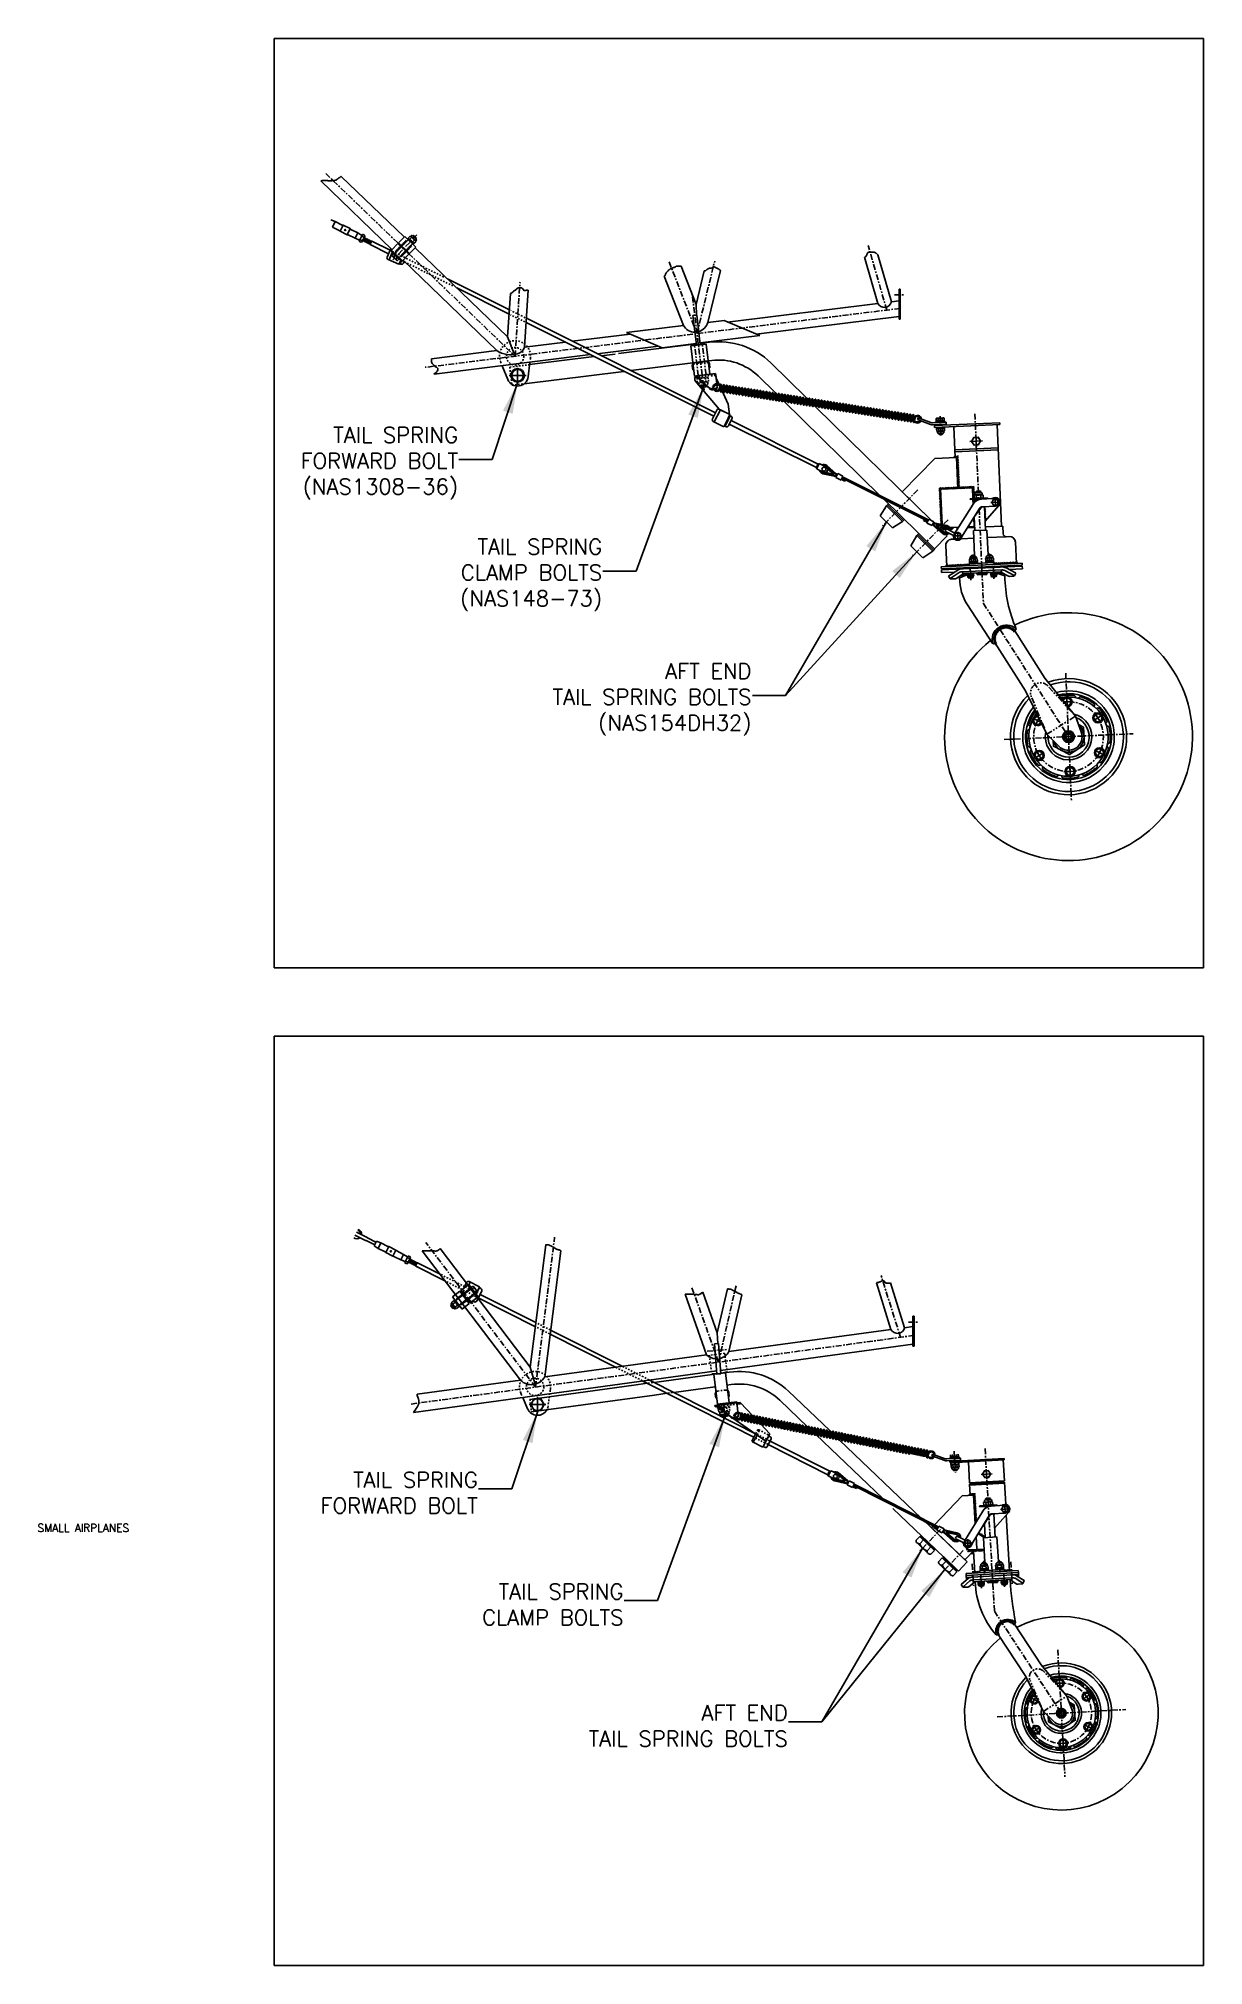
# Model space of a CAD drawing. Extents: x 0 to 267, y -90 to 34.
# Drawn here: x 191.7 to 267, y -90.3 to 34.1 of the extents above; entities that cross this region are included whole.
import ezdxf
from ezdxf.enums import TextEntityAlignment as Align

# ---------------------------------------------------------------- set-up
doc = ezdxf.new("R2010")
doc.units = 0
doc.header["$LTSCALE"] = 0.3
doc.header["$MEASUREMENT"] = 0
for name, pattern in [('CENTER', [2, 1.25, -0.25, 0.25, -0.25]), ('HIDDEN', [0.375, 0.25, -0.125]), ('PHANTOM', [2.5, 1.25, -0.25, 0.25, -0.25, 0.25, -0.25])]:
    doc.linetypes.add(name, pattern=pattern)
doc.layers.get('0').update_dxf_attribs({"linetype": 'CONTINUOUS'})
for name, color, linetype in [('1', 1, 'CONTINUOUS'), ('2', 6, 'CONTINUOUS'), ('CONTROLS', 3, 'CONTINUOUS'), ('HW', 6, 'CONTINUOUS'), ('NOTES', 2, 'CONTINUOUS')]:
    doc.layers.add(name, color=color, linetype=linetype)
doc.styles.add('250', font='ROMANS', dxfattribs={"height": 0.25})
doc.styles.add('ROMANS', font='ROMANS.shx')
doc.dimstyles.new('FRACTION', dxfattribs={"dimtxt": 0.125, "dimasz": 0.15, "dimexe": 0.12, "dimexo": 0.12, "dimgap": 0.05, "dimtad": 0, "dimtih": 1, "dimtoh": 1, "dimdec": 4, "dimzin": 4, "dimdsep": 46, "dimlunit": 5, "dimtxsty": 'ROMANS', "dimcen": 0.09, "dimclrd": 6, "dimclre": 6, "dimclrt": 256, "dimadec": 0, "dimazin": 0, "dimtfac": 0.72, "dimtdec": 4, "dimtofl": 0, "dimtmove": 0, "dimatfit": 3, "dimfxl": 1, "dimfrac": 2, "dimtolj": 1, "dimtzin": 4, "dimarcsym": 0})

msp = doc.modelspace()

# ---------------------------------------------------------------- texts
at = {"layer": 'NOTES', "color": 11, "style": '250'}
msp.add_text('SMALL AIRPLANES', height=0.5, dxfattribs=at).set_placement((194.63729, -62.06453), align=Align.MIDDLE)
at = {"layer": 'NOTES', "char_height": 1, "width": 12.2857143, "attachment_point": 6, "style": 'ROMANS'}
for s, insert in [('TAIL SPRING\\PFORWARD BOLT\\P(NAS1308-36)', (218.83007, 6.64989)), ('TAIL SPRING\\PCLAMP BOLTS\\P(NAS148-73)', (228.14136, -0.5629)), ('AFT END\\PTAIL SPRING BOLTS\\P(NAS154DH32)', (237.78521, -8.59137)), ('TAIL SPRING\\PFORWARD BOLT', (220.10981, -59.79639)), ('TAIL SPRING\\PCLAMP BOLTS', (229.51344, -67.01319)), ('AFT END\\PTAIL SPRING BOLTS', (240.12515, -74.84157))]:
    msp.add_mtext(s, dxfattribs=dict(at, insert=insert))

# ---------------------------------------------------------------- blocks, each defined once
blk = doc.blocks.new('WELD')
at = {"layer": '1', "color": 41}
blk.add_arc((0.07, 0), 0.101, 141.8699, 218.1301, dxfattribs=at)
blk = doc.blocks.new('AN365-832e')
at = {"layer": 'HW'}
for p, q in [((-0.2, 0.12), (-0.2, 0.03)), ((-0.17, 0.19), (-0.17, 0.15)), ((-0.1, 0.16), (-0.15, 0.16)), ((0.13, 0.23), (-0.13, 0.23)), ((0.1, 0.16), (-0.1, 0.16)), ((-0.1, 0.12), (-0.1, 0.03)), ((-0.04, 0.28), (-0.06, 0.26)), ((-0.06, 0.23), (-0.06, 0.26)), ((0.04, 0.28), (-0.04, 0.28)), ((0.06, 0.26), (0.04, 0.28)), ((0.06, 0.23), (0.06, 0.26)), ((0.15, 0.16), (0.1, 0.16)), ((0.1, 0.12), (0.1, 0.03)), ((0.17, 0.19), (0.17, 0.15)), ((0.2, 0.12), (0.2, 0.03))]:
    blk.add_line(p, q, dxfattribs=at)
at = {"layer": 'HW', "color": 41}
for p, q in [((0.06, 0.24), (-0.06, 0.24)), ((0.04, 0.26), (-0.04, 0.26))]:
    blk.add_line(p, q, dxfattribs=at)
at = {"layer": 'HW'}
for centre, radius, start, end in [((-0.15, 0.1), 0.0524, 20.57, 159.43), ((-0.15, 0.05), 0.0524, 200.57, 339.43), ((-0.13, 0.19), 0.0408, 90, 180), ((0, 0), 0.159, 51.7868, 128.2132), ((0, 0.16), 0.159, 231.7868, 308.2132), ((0.15, 0.1), 0.0524, 20.57, 159.43), ((0.15, 0.05), 0.0524, 200.57, 339.43), ((0.13, 0.19), 0.0408, 0, 90)]:
    blk.add_arc(centre, radius, start, end, dxfattribs=at)

# ---------------------------------------------------------------- hatches: boundary and pattern name
at = {"layer": '1'}
msp.add_hatch(color=256, dxfattribs=at).paths.add_polyline_path([(236.00814, 9.04422), (236.02156, 9.03752, -0.846562489), (236.04985, 9.02884, -0.083093592), (236.0484, 9.02411), (236.06182, 9.01741), (236.41262, 9.71966), (236.42602, 9.7465), (236.4126, 9.7532, -0.083093592), (236.40969, 9.7492, -0.846562489), (236.38576, 9.76661), (236.37235, 9.77331), (236.27767, 9.58378)])

# ---------------------------------------------------------------- linework, layer by layer
at = {"color": 41}
for p, q in [((222.67886, 12.82996), (222.67886, 11.8526)), ((222.1423, 12.33496), (223.22806, 12.33496)), ((234.25848, 12.12158), (234.25109, 12.18112)), ((234.34711, 12.13257), (234.25848, 12.12158)), ((234.45743, 11.6967), (234.46974, 11.59746)), ((234.46974, 11.59746), (234.52551, 11.554)), ((234.85896, 11.59535), (234.89287, 11.63887)), ((234.92038, 11.75412), (234.91725, 11.75373)), ((234.97925, 12.21097), (234.97186, 12.27051)), ((249.70461, 9.53985), (249.71013, 9.41733)), ((249.71013, 9.41733), (250.21902, 9.44026)), ((249.71097, 9.39857), (250.21986, 9.4215)), ((249.71097, 9.39857), (249.71367, 9.33863)), ((249.73027, 8.97036), (249.73297, 8.91042)), ((249.74104, 8.73533), (249.73452, 8.87998)), ((249.76766, 9.41992), (249.7685, 9.40117)), ((249.7678, 9.57323), (250.14873, 9.59039)), ((250.17716, 8.93044), (249.7965, 8.91329)), ((250.18642, 8.72489), (249.80576, 8.70773)), ((249.83183, 9.54558), (249.83735, 9.42306)), ((249.86817, 8.74106), (249.86166, 8.88571)), ((250.08628, 9.55704), (250.0918, 9.43453)), ((250.12244, 8.75252), (250.11592, 8.89717)), ((250.16149, 9.43767), (250.16233, 9.41891)), ((250.2135, 9.56278), (250.21902, 9.44026)), ((250.21986, 9.4215), (250.22257, 9.36156)), ((250.23916, 8.99329), (250.24186, 8.93336)), ((250.24957, 8.75825), (250.24305, 8.90289)), ((250.17542, 8.61851), (249.82745, 8.60283)), ((249.87656, 8.60504), (249.87927, 8.5451)), ((250.12901, 8.55636), (249.87927, 8.5451)), ((249.87927, 8.5451), (249.91059, 8.51648)), ((250.1021, 8.58518), (249.90217, 8.57617)), ((250.10039, 8.52504), (249.91059, 8.51648)), ((250.10039, 8.52504), (250.12901, 8.55636)), ((250.12631, 8.6163), (250.12901, 8.55636)), ((251.88777, 8.06657), (252.69154, 8.10278)), ((252.26846, 8.45091), (252.30106, 7.72738)), ((253.22744, 4.11924), (253.82746, 4.15363)), ((253.50828, 4.40979), (253.53923, 3.86967)), ((223.42204, -54.11133), (224.5078, -54.11133)), ((223.9586, -53.61632), (223.9586, -54.59369)), ((235.63056, -54.32871), (235.62317, -54.26917)), ((235.76398, -54.31216), (235.63056, -54.32871)), ((235.66154, -54.57852), (235.63591, -54.37187)), ((236.05613, -54.57341), (235.75668, -54.61055)), ((236.25376, -54.70097), (235.79925, -54.75734)), ((235.84173, -54.55617), (235.8161, -54.34953)), ((236.2622, -54.69992), (236.2745, -54.79916)), ((236.29246, -54.69617), (236.28933, -54.69656)), ((236.35133, -54.23932), (236.34394, -54.17977)), ((235.82951, -54.75359), (235.84182, -54.85283)), ((236.2745, -54.79916), (235.84182, -54.85283)), ((235.84182, -54.85283), (235.89759, -54.89629)), ((236.23182, -54.75407), (235.87515, -54.79831)), ((236.23104, -54.85494), (235.89759, -54.89629)), ((236.23104, -54.85494), (236.2745, -54.79916)), ((250.62624, -57.34303), (250.63325, -57.46547)), ((250.63325, -57.46547), (251.14183, -57.43632)), ((250.63433, -57.48421), (251.1429, -57.45506)), ((250.63433, -57.48421), (250.63776, -57.54411)), ((250.65885, -57.91215), (250.66229, -57.97205)), ((250.6725, -58.14703), (250.66421, -58.00248)), ((250.69075, -57.46217), (250.69182, -57.48092)), ((251.1062, -57.94661), (250.72578, -57.96841)), ((251.11797, -58.15204), (250.73755, -58.17384)), ((250.75338, -57.33574), (250.7604, -57.45818)), ((251.10828, -58.25854), (250.76052, -58.27847)), ((250.79955, -58.13975), (250.79127, -57.9952)), ((250.8096, -58.27566), (250.81304, -58.33556)), ((251.06263, -58.32126), (250.81304, -58.33556)), ((250.81304, -58.33556), (250.8447, -58.36379)), ((251.03537, -58.29277), (250.83556, -58.30422)), ((251.03439, -58.35292), (250.8447, -58.36379)), ((251.00767, -57.32117), (251.01468, -57.44361)), ((251.03439, -58.35292), (251.06263, -58.32126)), ((251.05365, -58.12519), (251.04537, -57.98063)), ((251.05919, -58.26135), (251.06263, -58.32126)), ((251.08433, -57.43962), (251.08541, -57.45836)), ((251.13481, -57.31388), (251.14183, -57.43632)), ((251.1429, -57.45506), (251.14633, -57.51497)), ((251.16743, -57.88301), (251.17086, -57.94291)), ((251.1807, -58.11791), (251.17242, -57.97335)), ((252.93777, -58.27014), (252.97409, -58.90386)), ((252.60827, -58.61104), (253.31227, -58.57069)), ((253.85127, -60.87436), (254.45129, -60.83998)), ((254.13211, -60.58382), (254.16306, -61.12393)), ((251.44713, -63.05906), (252.04813, -63.05906)), ((251.74413, -62.78506), (251.74413, -63.32606))]:
    msp.add_line(p, q, dxfattribs=at)
at = {"color": 41, "linetype": 'HIDDEN'}
for p, q in [((234.97925, 12.21097), (234.42176, 12.14183)), ((234.79711, 11.8909), (234.72269, 11.88167)), ((234.81415, 12.06692), (234.80441, 12.14546)), ((234.83004, 11.93881), (234.82158, 12.00702)), ((234.92414, 11.90666), (234.84649, 11.89703)), ((234.99114, 12.1151), (234.9846, 12.16781)), ((235.01023, 11.96116), (234.99892, 12.05235)), ((236.35133, -54.23932), (235.79384, -54.30846)), ((236.16919, -54.55939), (236.09477, -54.56862)), ((236.18623, -54.38337), (236.17649, -54.30483)), ((236.20212, -54.51148), (236.19366, -54.44327)), ((236.29622, -54.54363), (236.21857, -54.55326)), ((236.36322, -54.33519), (236.35668, -54.28248)), ((236.38231, -54.48913), (236.371, -54.39794))]:
    msp.add_line(p, q, dxfattribs=at)
at = {"color": 2}
for p, q in [((234.71658, 11.37836), (234.63643, 12.02464)), ((251.96845, 0.67424), (251.97115, 0.6143)), ((252.08885, 0.77915), (252.11395, 0.22204)), ((252.2182, 0.68549), (252.2209, 0.62556)), ((253.01693, 0.72149), (253.01963, 0.66155)), ((253.13717, 0.82987), (253.16227, 0.27276)), ((253.26667, 0.73274), (253.26937, 0.6728)), ((258.16704, -9.10851), (258.13444, -8.38499)), ((256.58019, -10.12256), (255.9373, -9.78903)), ((256.34053, -9.78799), (256.06717, -10.31489)), ((258.54773, -8.72417), (257.96411, -8.75047)), ((259.83866, -9.97573), (260.44895, -9.58574)), ((260.36185, -10.11325), (259.92861, -9.43528)), ((257.80476, -11.00993), (258.7094, -10.96917)), ((258.23323, -10.57736), (258.26992, -11.39168)), ((256.66496, -12.00384), (256.05468, -12.39383)), ((256.14177, -11.86632), (256.57502, -12.54429)), ((259.92343, -11.85701), (260.56632, -12.19054)), ((260.06594, -12.37887), (260.43645, -11.66468)), ((257.95589, -13.2554), (258.75966, -13.21919)), ((258.33658, -12.87106), (258.36919, -13.59459)), ((236.08165, -55.01536), (235.96882, -54.10566)), ((248.41092, -62.8675), (248.64825, -62.61932)), ((249.18239, -63.71365), (248.47456, -63.03677)), ((248.64732, -63.09356), (248.88465, -62.84539)), ((249.59384, -63.52358), (248.64825, -62.61932)), ((249.62716, -63.48873), (248.68157, -62.58448)), ((249.66863, -63.44537), (248.72304, -62.54111)), ((249.12011, -63.54569), (249.35744, -63.29751)), ((249.48694, -63.42135), (249.52026, -63.3865)), ((249.35651, -63.77175), (249.59384, -63.52358)), ((249.62716, -63.48873), (249.66863, -63.44537)), ((249.85638, -64.24976), (250.09371, -64.00159)), ((250.62785, -65.09592), (249.92002, -64.41903)), ((250.09278, -64.47582), (250.33011, -64.22765)), ((251.0393, -64.90584), (250.09371, -64.00159)), ((250.12703, -63.96674), (250.1685, -63.92338)), ((251.07262, -64.87099), (250.12703, -63.96674)), ((251.11409, -64.82763), (250.1685, -63.92338)), ((250.20061, -64.10381), (250.23393, -64.06897)), ((250.56557, -64.92795), (250.8029, -64.67978)), ((252.65942, -64.33669), (252.66285, -64.39659)), ((252.90901, -64.32239), (252.91244, -64.38229)), ((253.65778, -64.27948), (253.66121, -64.33938)), ((253.90737, -64.26517), (253.9108, -64.32507)), ((250.80197, -65.15401), (251.0393, -64.90584)), ((250.93239, -64.80361), (250.96572, -64.76876)), ((251.07262, -64.87099), (251.11409, -64.82763)), ((258.0197, -72.06496), (257.5146, -72.09391)), ((257.69411, -72.4018), (257.65823, -71.77562)), ((256.33073, -73.29669), (255.77051, -73.01468)), ((256.11966, -73.00951), (255.88853, -73.46867)), ((259.1508, -73.13508), (259.67515, -72.79091)), ((259.60531, -73.24862), (259.22297, -72.66613)), ((257.34065, -74.05557), (258.24472, -74.00376)), ((257.76782, -73.68787), (257.80653, -74.36333)), ((259.37303, -75.21363), (259.68632, -74.59127)), ((256.42404, -74.92486), (255.8997, -75.26903)), ((255.96954, -74.81132), (256.35188, -75.39381)), ((257.88073, -75.65814), (257.91662, -76.28432)), ((259.24411, -74.76325), (259.80434, -75.04526)), ((257.55515, -75.99498), (258.25077, -75.95511))]:
    msp.add_line(p, q, dxfattribs=at)
at = {"color": 41}
for points in [[(223.11442, 12.33496), (222.89664, 12.71217), (222.46108, 12.71217), (222.2433, 12.33496), (222.46108, 11.95775), (222.89664, 11.95775)], [(252.44147, 7.83958), (252.5753, 8.09755), (252.41881, 8.34243), (252.12848, 8.32935), (251.99465, 8.07138), (252.15114, 7.8265)], [(253.64308, 3.95475), (253.74069, 4.14865), (253.62156, 4.33014), (253.40484, 4.31772), (253.30723, 4.12381), (253.42635, 3.94233)], [(224.39416, -54.11133), (224.17638, -53.73412), (223.74082, -53.73412), (223.52304, -54.11133), (223.74082, -54.48854), (224.17638, -54.48854)], [(253.09593, -58.80403), (253.21045, -58.57653), (253.07069, -58.36359), (252.8164, -58.37817), (252.70188, -58.60567), (252.84164, -58.8186)], [(254.26691, -61.03885), (254.36451, -60.84495), (254.24539, -60.66347), (254.02866, -60.67589), (253.93106, -60.86979), (254.05018, -61.05127)], [(251.85267, -63.24706), (251.96122, -63.05906), (251.85267, -62.87106), (251.63559, -62.87106), (251.52705, -63.05906), (251.63559, -63.24706)]]:
    msp.add_lwpolyline(points, close=True, dxfattribs=at)
at = {"color": 2}
for points in [[(258.39542, -8.58558), (258.13745, -8.45174), (257.89256, -8.60823), (257.8951, -8.66465)], [(258.18155, -9.02093), (258.4085, -8.8759), (258.39542, -8.58558)], [(256.24151, -9.66332), (255.99662, -9.81981), (256.0097, -10.11013), (256.26767, -10.24396), (256.49462, -10.09894)], [(256.29163, -9.68932), (256.24151, -9.66332)], [(257.88634, -71.94656), (257.66154, -71.8334), (257.45114, -71.9715), (257.45394, -72.02032)], [(257.70575, -72.32581), (257.90074, -72.19782), (257.88634, -71.94656)], [(256.0326, -72.9026), (255.8222, -73.0407), (255.8366, -73.29197), (256.0614, -73.40513), (256.25638, -73.27714)], [(256.07628, -72.92459), (256.0326, -72.9026)]]:
    msp.add_lwpolyline(points, dxfattribs=at)
for points in [[(260.40572, -9.91205), (260.39264, -9.62172), (260.13467, -9.48789), (259.88979, -9.64438), (259.90287, -9.9347), (260.16084, -10.06854)], [(258.61472, -10.97343), (258.4191, -10.66733), (258.0562, -10.68368), (257.88891, -11.00614), (258.08452, -11.31224), (258.44743, -11.29589)], [(256.0979, -12.06753), (256.11099, -12.35785), (256.36895, -12.49168), (256.61384, -12.33519), (256.60076, -12.04487), (256.34279, -11.91104)], [(260.26212, -12.31626), (260.507, -12.15977), (260.49392, -11.86944), (260.23595, -11.73561), (259.99107, -11.8921), (260.00415, -12.18242)], [(258.10821, -13.394), (258.36618, -13.52783), (258.61106, -13.37134), (258.59798, -13.08101), (258.34001, -12.94718), (258.09513, -13.10367)], [(259.64117, -73.07393), (259.62677, -72.82267), (259.40197, -72.70951), (259.19157, -72.84761), (259.20597, -73.09887), (259.43077, -73.21203)], [(258.08844, -74.01272), (257.92299, -73.76065), (257.62197, -73.7779), (257.4864, -74.04722), (257.65185, -74.29929), (257.95287, -74.28204)], [(255.93368, -74.98601), (255.94808, -75.23727), (256.17288, -75.35044), (256.38328, -75.21233), (256.36888, -74.96107), (256.14408, -74.84791)], [(257.68851, -76.11338), (257.91331, -76.22654), (258.12371, -76.08844), (258.10931, -75.83718), (257.88451, -75.72402), (257.67411, -75.86212)], [(259.54225, -75.15734), (259.75265, -75.01924), (259.73825, -74.76797), (259.51345, -74.65481), (259.30305, -74.79292), (259.31745, -75.04418)]]:
    msp.add_lwpolyline(points, close=True, dxfattribs=at)
at = {"color": 41}
for centre, radius in [((222.67886, 12.33496), 0.37529), ((252.28497, 8.08446), 0.25168), ((253.52396, 4.13623), 0.188), ((223.9586, -54.11133), 0.37529), ((252.95617, -58.5911), 0.22058), ((254.14778, -60.85737), 0.188), ((251.74413, -63.05906), 0.188)]:
    msp.add_circle(centre, radius, dxfattribs=at)
at = {"color": 2}
for centre, radius in [((260.14775, -9.77821), 0.25168), ((258.25181, -10.98979), 0.313), ((256.35587, -12.20136), 0.25168), ((260.24904, -12.02593), 0.25168), ((258.3531, -13.23751), 0.25168), ((259.41637, -72.96077), 0.21796), ((257.78742, -74.02997), 0.25979), ((256.15848, -75.09917), 0.21796), ((257.89891, -75.97528), 0.21796), ((259.52785, -74.90608), 0.21796)]:
    msp.add_circle(centre, radius, dxfattribs=at)
at = {"color": 41}
for centre, radius, start, end in [((234.36289, 12.01729), 0.1164, 97.8191144, 148.3251347), ((249.77052, 9.49167), 0.08164, 41.3248653, 143.8351347), ((249.80039, 8.83184), 0.08158, 41.3248653, 143.8351347), ((249.80231, 8.7892), 0.08158, 221.3248653, 323.8351347), ((249.97033, 9.30099), 0.28108, 65.6384946, 119.5215054), ((250.00006, 8.6413), 0.28088, 65.6384946, 119.5215054), ((249.98403, 8.99693), 0.28088, 245.6384946, 299.5215054), ((250.15219, 9.50887), 0.08164, 41.3248653, 143.8351347), ((250.18178, 8.84902), 0.08158, 41.3248653, 143.8351347), ((250.1837, 8.80639), 0.08158, 221.3248653, 323.8351347), ((235.73497, -54.433), 0.1164, 45.8148653, 148.3251347), ((235.74267, -54.49505), 0.1164, 225.8148653, 328.3251347), ((235.97795, -54.17928), 0.40075, 250.1284946, 280.4803934), ((250.73066, -58.04981), 0.08158, 42.0248653, 144.5351347), ((250.7331, -58.09242), 0.08158, 222.0248653, 324.5351347), ((250.93264, -58.2379), 0.28088, 66.3384946, 120.2215054), ((250.91228, -57.88249), 0.28088, 246.3384946, 300.2215054), ((251.11182, -58.02797), 0.08158, 42.0248653, 144.5351347), ((251.11426, -58.07057), 0.08158, 222.0248653, 324.5351347)]:
    msp.add_arc(centre, radius, start, end, dxfattribs=at)
at = {"color": 41, "linetype": 'HIDDEN'}
for centre, radius, start, end in [((234.66819, 11.76857), 0.40075, 70.1284946, 124.0115054), ((234.60587, 12.27101), 0.40075, 284.5181999, 304.0115054), ((234.90347, 12.08434), 0.1164, 45.8148653, 148.3251347), ((234.91117, 12.02228), 0.1164, 225.8148653, 328.3251347), ((236.04027, -54.68172), 0.40075, 70.1284946, 124.0115054), ((235.97795, -54.17928), 0.40075, 284.5181999, 304.0115054), ((236.27555, -54.36595), 0.1164, 45.8148653, 148.3251347), ((236.28325, -54.428), 0.1164, 225.8148653, 328.3251347)]:
    msp.add_arc(centre, radius, start, end, dxfattribs=at)
at = {"color": 2}
for centre, radius, start, end in [((258.15053, -8.74207), 0.25168, 272.058826, 165.5396334), ((256.25459, -9.95364), 0.25168, 79.6203245, 333.1012162), ((248.61982, -62.88568), 0.20969, 175.0248653, 277.5351347), ((249.32851, -62.8545), 0.72192, 199.3384946, 253.2215054), ((249.32901, -63.56387), 0.20969, 175.0248653, 277.5351347), ((250.06528, -64.26795), 0.20969, 175.0248653, 277.5351347), ((250.77397, -64.23676), 0.72192, 199.3384946, 253.2215054), ((250.77447, -64.94614), 0.20969, 175.0248653, 277.5351347), ((257.67594, -72.08466), 0.21796, 272.758826, 166.2396334), ((256.047, -73.15386), 0.21796, 80.3203245, 333.8012162)]:
    msp.add_arc(centre, radius, start, end, dxfattribs=at)
at = {"layer": '1', "color": 41, "linetype": 'CENTER'}
for p, q in [((210.29336, 25.365), (222.51379, 13.57163)), ((246.51379, 16.54879), (245.31249, 20.71803)), ((232.46071, 19.65677), (234.26379, 15.0292)), ((234.26379, 15.0292), (235.40273, 19.70409)), ((222.51379, 13.57163), (222.83461, 18.34243)), ((234.59597, 12.35086), (233.95058, 17.55455)), ((247.01105, 17.53233), (247.66084, 17.53233)), ((247.38879, 16.65733), (216.71968, 12.85288)), ((234.34787, 12.32009), (234.10663, 14.26519)), ((234.84407, 12.38163), (234.60283, 14.32673)), ((249.95263, 9.69383), (250.01018, 8.41658)), ((252.20506, 9.85803), (252.45493, 4.31274)), ((248.51434, 4.94008), (246.23084, 2.60988)), ((252.27614, 4.81506), (252.27974, 4.73514)), ((252.58782, 4.8291), (252.59142, 4.74919)), ((250.47242, 3.00916), (248.19498, 0.68513)), ((252.4819, 3.71407), (252.75701, -2.39119)), ((223.83914, -52.97772), (225.06754, -43.30031)), ((223.83914, -52.97772), (216.75614, -43.65437)), ((247.40114, -49.76434), (246.14818, -45.76533)), ((235.65214, -51.36666), (233.92951, -46.53999)), ((235.65214, -51.36666), (236.78421, -46.44599)), ((215.80651, -54.07321), (248.19614, -49.65591)), ((247.92621, -48.78091), (248.55183, -48.78091)), ((234.92253, -50.65568), (236.16415, -50.56101)), ((250.86871, -57.12228), (250.94775, -58.50145)), ((252.8616, -56.94103), (253.46342, -67.4423)), ((252.89176, -60.19384), (252.89634, -60.27371)), ((253.20325, -60.17599), (253.20783, -60.25586)), ((249.99103, -62.1617), (248.61003, -63.60582)), ((251.44389, -63.53622), (250.05548, -64.98809)), ((252.03671, -64.39455), (252.11804, -65.81372)), ((252.77687, -64.20145), (252.82257, -64.99891)), ((253.77523, -64.14424), (253.82094, -64.9417)), ((254.53261, -64.25151), (254.61394, -65.67068))]:
    msp.add_line(p, q, dxfattribs=at)
at = {"layer": '1'}
for p, q in [((210.90286, 22.2586), (210.60989, 22.3703)), ((210.90286, 22.2586), (210.72857, 21.90971)), ((211.16646, 21.69097), (210.72857, 21.90971)), ((211.34075, 22.03986), (210.90286, 22.2586)), ((211.22151, 21.63665), (211.41724, 22.02848)), ((211.6688, 21.41321), (211.22151, 21.63665)), ((211.86454, 21.80504), (211.41724, 22.02848)), ((211.6688, 21.41321), (211.86454, 21.80504)), ((212.18319, 21.18308), (211.7453, 21.40182)), ((212.35747, 21.53198), (211.91958, 21.75072)), ((212.35747, 21.53198), (212.18319, 21.18308)), ((212.18319, 21.18308), (212.47615, 21.07139)), ((212.35747, 21.53198), (212.62273, 21.36482)), ((212.63485, 21.38909), (212.46397, 21.04701)), ((215.38747, 21.30776), (214.97915, 20.88465)), ((216.10704, 20.61333), (215.38747, 21.30776)), ((215.97241, 20.82664), (215.60543, 21.1808)), ((214.34192, 20.18298), (213.15379, 20.77648)), ((214.44037, 20.41325), (213.26551, 21.00013)), ((214.24981, 19.96753), (214.49099, 20.53165)), ((214.37734, 19.7825), (214.58769, 20.2745)), ((214.48552, 20.37317), (214.52928, 20.41849)), ((215.20486, 19.67851), (214.48552, 20.37317)), ((214.93749, 20.84147), (214.52917, 20.41837)), ((215.24874, 19.72395), (214.52917, 20.41837)), ((215.24862, 19.72383), (214.52928, 20.41849)), ((215.16271, 20.62412), (214.75439, 20.20101)), ((215.43183, 20.36441), (215.02351, 19.9413)), ((215.6127, 21.0904), (215.20438, 20.66729)), ((215.65706, 20.14705), (215.24874, 19.72395)), ((215.88182, 20.83069), (215.4735, 20.40758)), ((216.10704, 20.61333), (215.69872, 20.19023)), ((215.01178, 19.51125), (214.31297, 19.81002)), ((215.01178, 19.51125), (215.10687, 19.73364)), ((215.07875, 19.51524), (215.15104, 19.68433)), ((215.14571, 19.51924), (215.09054, 19.54283)), ((215.20486, 19.67851), (215.24862, 19.72383)), ((215.30322, 19.58241), (215.35328, 19.69949)), ((222.15059, 16.56175), (218.16109, 18.55463)), ((222.13241, 16.29138), (218.7614, 17.97531)), ((247.30879, 17.90733), (247.38879, 17.90733)), ((235.34714, 9.6902), (223.22427, 15.74596)), ((235.45886, 9.91384), (223.24246, 16.01633)), ((247.30879, 15.96733), (247.38879, 15.96733)), ((228.08075, 13.59945), (228.98773, 13.71194)), ((229.19433, 13.73756), (234.22071, 14.36096)), ((233.85853, 14.23442), (234.85093, 14.3575)), ((234.09977, 12.28932), (233.85853, 14.23442)), ((234.46881, 14.39173), (235.07074, 14.46638)), ((235.09217, 12.4124), (234.85093, 14.3575)), ((221.62337, 13.1121), (221.59792, 13.17014)), ((223.10478, 11.79326), (229.53945, 12.59132)), ((223.44889, 13.02498), (227.63258, 13.54386)), ((223.49168, 13.34906), (223.50289, 13.42442)), ((229.98762, 12.64691), (233.9946, 13.14387)), ((233.98964, 12.68981), (233.95801, 12.94486)), ((233.98964, 12.68981), (234.04918, 12.69719)), ((234.21886, 12.30409), (235.45935, 12.45794)), ((234.98657, 13.2669), (235.21598, 13.29535)), ((235.04158, 12.82028), (235.10112, 12.82766)), ((235.10112, 12.82766), (235.06949, 13.08271)), ((241.32347, 10.89073), (239.02665, 13.1415)), ((234.09977, 12.28932), (235.09217, 12.4124)), ((234.22661, 12.24157), (234.10753, 12.2268)), ((234.11528, 12.16428), (234.10753, 12.2268)), ((234.11528, 12.16428), (234.28833, 12.18574)), ((234.13066, 12.04023), (234.11528, 12.16428)), ((234.13066, 12.04023), (234.1383, 11.9787)), ((234.1383, 11.9787), (235.68273, 10.14849)), ((235.09599, 11.50542), (234.21886, 12.30409)), ((235.10425, 11.44765), (234.22661, 12.24157)), ((235.4786, 12.38402), (235.48726, 12.31417)), ((235.50017, 12.21008), (235.48726, 12.31417)), ((235.5078, 12.14855), (235.50017, 12.21008)), ((235.69088, 11.75003), (235.5078, 12.14855)), ((235.67002, 11.67232), (235.72253, 11.72157)), ((235.73628, 11.65119), (235.70955, 11.70939)), ((235.71602, 11.52279), (235.74938, 11.73417)), ((235.74904, 11.72593), (235.78108, 11.28758)), ((235.82085, 11.73118), (235.85289, 11.29283)), ((235.84166, 11.4465), (235.94915, 11.71093)), ((236.28078, 10.4659), (235.8438, 11.41713)), ((235.85034, 11.27664), (235.95783, 11.54108)), ((235.94659, 11.69475), (235.97864, 11.25639)), ((236.0184, 11.7), (236.05045, 11.26164)), ((236.03921, 11.41531), (236.1467, 11.67975)), ((236.04789, 11.24546), (236.15538, 11.5099)), ((236.14415, 11.66357), (236.17619, 11.22521)), ((236.21595, 11.66882), (236.248, 11.23046)), ((236.23677, 11.38413), (236.34425, 11.64856)), ((236.24545, 11.21428), (236.35293, 11.47871)), ((236.3417, 11.63238), (236.37374, 11.19403)), ((236.41351, 11.63763), (236.44555, 11.19928)), ((236.43432, 11.35294), (236.54181, 11.61738)), ((236.443, 11.18309), (236.55049, 11.44753)), ((236.53925, 11.6012), (236.5713, 11.16284)), ((236.61106, 11.60645), (236.64311, 11.16809)), ((236.63187, 11.32176), (236.73936, 11.5862)), ((236.64055, 11.15191), (236.74804, 11.41635)), ((236.73681, 11.57002), (236.76885, 11.13166)), ((236.80862, 11.57527), (236.84066, 11.13691)), ((236.82943, 11.29058), (236.93692, 11.55501)), ((236.83811, 11.12073), (236.9456, 11.38516)), ((236.93436, 11.53883), (236.96641, 11.10048)), ((237.00617, 11.54408), (237.03822, 11.10572)), ((237.02698, 11.25939), (237.13447, 11.52383)), ((237.03566, 11.08954), (237.14315, 11.35398)), ((237.13192, 11.50765), (237.16396, 11.06929)), ((237.20372, 11.5129), (237.23577, 11.07454)), ((237.22454, 11.22821), (237.33202, 11.49265)), ((237.23322, 11.05836), (237.3407, 11.3228)), ((237.32947, 11.47647), (237.36151, 11.03811)), ((237.40128, 11.48172), (237.43332, 11.04336)), ((237.42209, 11.19703), (237.52958, 11.46146)), ((237.43077, 11.02718), (237.53826, 11.29161)), ((237.52702, 11.44528), (237.55907, 11.00693)), ((237.59883, 11.45053), (237.63088, 11.01217)), ((237.61964, 11.16584), (237.72713, 11.43028)), ((237.62832, 10.99599), (237.73581, 11.26043)), ((237.72458, 11.4141), (237.75662, 10.97574)), ((237.79639, 11.41935), (237.82843, 10.98099)), ((237.8172, 11.13466), (237.92469, 11.3991)), ((237.82588, 10.96481), (237.93337, 11.22925)), ((237.92213, 11.38292), (237.95418, 10.94456)), ((237.99394, 11.38816), (238.02599, 10.94981)), ((238.01475, 11.10348), (238.12224, 11.36791)), ((238.02343, 10.93363), (238.13092, 11.19806)), ((238.11969, 11.35173), (238.15173, 10.91337)), ((238.1915, 11.35698), (238.22354, 10.91862)), ((239.32331, 11.19866), (238.20076, 12.2987)), ((238.21231, 11.07229), (238.31979, 11.33673)), ((238.31724, 11.32055), (238.34929, 10.88219)), ((238.38905, 11.3258), (238.42109, 10.88744)), ((238.40986, 11.04111), (238.51735, 11.30555)), ((238.51479, 11.28937), (238.54684, 10.85101)), ((238.5866, 11.29461), (238.61865, 10.85626)), ((238.60741, 11.00993), (238.7149, 11.27436)), ((238.71235, 11.25818), (238.74439, 10.81982)), ((238.78416, 11.26343), (238.8162, 10.82507)), ((238.80497, 10.97874), (238.91246, 11.24318)), ((238.9099, 11.227), (238.94195, 10.78864)), ((238.98171, 11.23225), (239.01376, 10.79389)), ((239.00252, 10.94756), (239.11001, 11.212)), ((239.10746, 11.19581), (239.1395, 10.75746)), ((239.17927, 11.20106), (239.21131, 10.76271)), ((235.26112, 9.51799), (235.54488, 10.08605)), ((235.37746, 9.32573), (235.76848, 10.1085)), ((236.38575, 9.80015), (235.70586, 10.13978)), ((235.76848, 10.1085), (235.75954, 10.11297)), ((235.76848, 10.1085), (236.37681, 9.80462)), ((236.28078, 10.4659), (236.36187, 9.81208)), ((238.22099, 10.90244), (238.32847, 11.16688)), ((238.41854, 10.87126), (238.52603, 11.1357)), ((238.61609, 10.84008), (238.72358, 11.10451)), ((238.81365, 10.80889), (238.92114, 11.07333)), ((239.0112, 10.77771), (239.11869, 11.04214)), ((239.20008, 10.91638), (239.30756, 11.18081)), ((239.20876, 10.74653), (239.31624, 11.01096)), ((239.30501, 11.16463), (239.33706, 10.72627)), ((239.37682, 11.16988), (239.40886, 10.73152)), ((239.46758, 11.05728), (239.37868, 11.1444)), ((239.39763, 10.88519), (239.50512, 11.14963)), ((239.40631, 10.71534), (239.5138, 10.97978)), ((239.50256, 11.13345), (239.53461, 10.69509)), ((239.57437, 11.1387), (239.60642, 10.70034)), ((239.61792, 10.90995), (239.58902, 10.93827)), ((239.59518, 10.85401), (239.70267, 11.11845)), ((239.60386, 10.68416), (239.71135, 10.94859)), ((239.7216, 10.80835), (239.67351, 10.85549)), ((239.70012, 11.10226), (239.73216, 10.66391)), ((239.77193, 11.10751), (239.80397, 10.66916)), ((239.79274, 10.82283), (239.90023, 11.08726)), ((239.80142, 10.65298), (239.90891, 10.91741)), ((246.09155, 4.56615), (239.82385, 10.70816)), ((239.89767, 11.07108), (239.92972, 10.63272)), ((239.96948, 11.07633), (240.00153, 10.63797)), ((239.99029, 10.79164), (240.09778, 11.05608)), ((239.99897, 10.62179), (240.10646, 10.88623)), ((240.09523, 11.0399), (240.12727, 10.60154)), ((240.16704, 11.04515), (240.19908, 10.60679)), ((240.18785, 10.76046), (240.29533, 11.02489)), ((240.19653, 10.59061), (240.30401, 10.85504)), ((240.29278, 11.00871), (240.32483, 10.57036)), ((240.36459, 11.01396), (240.39663, 10.57561)), ((240.3854, 10.72928), (240.49289, 10.99371)), ((240.39408, 10.55942), (240.50157, 10.82386)), ((240.49033, 10.97753), (240.52238, 10.53917)), ((240.56214, 10.98278), (240.59419, 10.54442)), ((240.58295, 10.69809), (240.69044, 10.96253)), ((240.59163, 10.52824), (240.69912, 10.79268)), ((240.68789, 10.94635), (240.71993, 10.50799)), ((240.7597, 10.9516), (240.79174, 10.51324)), ((240.78051, 10.66691), (240.888, 10.93134)), ((240.78919, 10.49706), (240.89668, 10.76149)), ((240.88544, 10.91516), (240.91749, 10.47681)), ((240.95725, 10.92041), (240.9893, 10.48206)), ((240.97806, 10.63573), (241.08555, 10.90016)), ((240.98674, 10.46587), (241.09423, 10.73031)), ((241.083, 10.88398), (241.11504, 10.44562)), ((241.15481, 10.88923), (241.18685, 10.45087)), ((241.17562, 10.60454), (241.28311, 10.86898)), ((241.1843, 10.43469), (241.29178, 10.69913)), ((241.28055, 10.8528), (241.3126, 10.41444)), ((241.45127, 10.7655), (241.35162, 10.86315)), ((241.35236, 10.85805), (241.3844, 10.41969)), ((241.37317, 10.57336), (241.48066, 10.83779)), ((241.38185, 10.40351), (241.48934, 10.66794)), ((241.47811, 10.82161), (241.51015, 10.38326)), ((241.54991, 10.82686), (241.58196, 10.38851)), ((241.60161, 10.61817), (241.56236, 10.65664)), ((241.57072, 10.54218), (241.67821, 10.80661)), ((241.5794, 10.37232), (241.68689, 10.63676)), ((241.69494, 10.52672), (241.6572, 10.5637)), ((241.67566, 10.79043), (241.7077, 10.35207)), ((241.74747, 10.79568), (241.77951, 10.35732)), ((241.76828, 10.51099), (241.87577, 10.77543)), ((241.77696, 10.34114), (241.88445, 10.60558)), ((241.90528, 10.32059), (241.80754, 10.41637)), ((241.87321, 10.75925), (241.90526, 10.32089)), ((249.41416, 2.96229), (241.93897, 10.28758)), ((241.94502, 10.7645), (241.97707, 10.32614)), ((241.96583, 10.47981), (242.07332, 10.74424)), ((241.97451, 10.30996), (242.082, 10.57439)), ((242.07077, 10.72806), (242.10281, 10.28971)), ((242.14258, 10.73331), (242.17462, 10.29495)), ((242.16339, 10.44862), (242.27088, 10.71306)), ((242.17207, 10.27877), (242.27955, 10.54321)), ((242.26832, 10.69688), (242.30037, 10.25852)), ((242.34013, 10.70213), (242.37217, 10.26377)), ((242.36094, 10.41744), (242.46843, 10.68188)), ((242.36962, 10.24759), (242.47711, 10.51203)), ((242.46588, 10.6657), (242.49792, 10.22734)), ((242.53768, 10.67095), (242.56973, 10.23259)), ((242.55849, 10.38626), (242.66598, 10.65069)), ((242.56717, 10.21641), (242.67466, 10.48084)), ((242.66343, 10.63451), (242.69547, 10.19616)), ((242.73524, 10.63976), (242.76728, 10.2014)), ((242.75605, 10.35507), (242.86354, 10.61951)), ((242.76473, 10.18522), (242.87222, 10.44966)), ((242.86098, 10.60333), (242.89303, 10.16497)), ((242.93279, 10.60858), (242.96484, 10.17022)), ((242.9536, 10.32389), (243.06109, 10.58833)), ((242.96228, 10.15404), (243.06977, 10.41848)), ((243.05854, 10.57215), (243.09058, 10.13379)), ((243.13035, 10.57739), (243.16239, 10.13904)), ((243.15116, 10.29271), (243.25865, 10.55714)), ((243.15984, 10.12286), (243.26732, 10.38729)), ((243.25609, 10.54096), (243.28814, 10.1026)), ((243.3279, 10.54621), (243.35994, 10.10785)), ((243.34871, 10.26152), (243.4562, 10.52596)), ((243.35739, 10.09167), (243.46488, 10.35611)), ((243.45365, 10.50978), (243.48569, 10.07142)), ((243.52545, 10.51503), (243.5575, 10.07667)), ((243.54626, 10.23034), (243.65375, 10.49478)), ((243.55494, 10.06049), (243.66243, 10.32493)), ((243.6512, 10.4786), (243.68324, 10.04024)), ((243.72301, 10.48384), (243.75505, 10.04549)), ((243.74382, 10.19916), (243.85131, 10.46359)), ((243.7525, 10.02931), (243.85999, 10.29374)), ((243.84875, 10.44741), (243.8808, 10.00905)), ((243.92056, 10.45266), (243.95261, 10.0143)), ((243.94137, 10.16797), (244.04886, 10.43241)), ((243.95005, 9.99812), (244.05754, 10.26256)), ((244.04631, 10.41623), (244.07835, 9.97787)), ((244.11812, 10.42148), (244.15016, 9.98312)), ((244.13893, 10.13679), (244.24642, 10.40123)), ((244.14761, 9.96694), (244.25509, 10.23137)), ((244.24386, 10.38504), (244.27591, 9.94669)), ((244.31567, 10.39029), (244.34771, 9.95194)), ((244.33648, 10.10561), (244.44397, 10.37004)), ((244.34516, 9.93576), (244.45265, 10.20019)), ((244.44142, 10.35386), (244.47346, 9.9155)), ((244.51322, 10.35911), (244.54527, 9.92075)), ((244.53403, 10.07442), (244.64152, 10.33886)), ((244.54271, 9.90457), (244.6502, 10.16901)), ((244.63897, 10.32268), (244.67101, 9.88432)), ((244.71078, 10.32793), (244.74282, 9.88957)), ((244.73159, 10.04324), (244.83908, 10.30768)), ((244.74027, 9.87339), (244.84776, 10.13782)), ((244.83652, 10.29149), (244.86857, 9.85314)), ((244.90833, 10.29674), (244.94038, 9.85839)), ((244.92914, 10.01206), (245.03663, 10.27649)), ((244.93782, 9.84221), (245.04531, 10.10664)), ((245.03408, 10.26031), (245.06612, 9.82195)), ((245.10589, 10.26556), (245.13793, 9.8272)), ((245.1267, 9.98087), (245.23419, 10.24531)), ((245.13538, 9.81102), (245.24286, 10.07546)), ((245.23163, 10.22913), (245.26368, 9.79077)), ((245.30344, 10.23438), (245.33548, 9.79602)), ((245.32425, 9.94969), (245.43174, 10.21412)), ((245.33293, 9.77984), (245.44042, 10.04427)), ((245.42919, 10.19794), (245.46123, 9.75959)), ((245.50099, 10.20319), (245.53304, 9.76484)), ((245.5218, 9.91851), (245.62929, 10.18294)), ((245.53048, 9.74866), (245.63797, 10.01309)), ((245.62674, 10.16676), (245.65878, 9.7284)), ((245.69855, 10.17201), (245.73059, 9.73365)), ((245.71936, 9.88732), (245.82685, 10.15176)), ((245.72804, 9.71747), (245.83553, 9.98191)), ((245.82429, 10.13558), (245.85634, 9.69722)), ((245.8961, 10.14083), (245.92815, 9.70247)), ((245.91691, 9.85614), (246.0244, 10.12057)), ((246.02185, 10.10439), (246.05389, 9.66604)), ((246.09366, 10.10964), (246.1257, 9.67129)), ((246.11447, 9.82496), (246.22196, 10.08939)), ((246.2194, 10.07321), (246.25145, 9.63485)), ((246.29121, 10.07846), (246.32325, 9.6401)), ((246.31202, 9.79377), (246.41951, 10.05821)), ((246.41696, 10.04203), (246.449, 9.60367)), ((246.48876, 10.04728), (246.52081, 9.60892)), ((246.50957, 9.76259), (246.61706, 10.02702)), ((246.61451, 10.01084), (246.64655, 9.57249)), ((246.68632, 10.01609), (246.71836, 9.57774)), ((246.70713, 9.73141), (246.81462, 9.99584)), ((246.81206, 9.97966), (246.84411, 9.5413)), ((246.88387, 9.98491), (246.91592, 9.54655)), ((246.90468, 9.70022), (247.01217, 9.96466)), ((247.08143, 9.95373), (247.11347, 9.51537)), ((235.99473, 9.01738), (235.31484, 9.35701)), ((235.99473, 9.01738), (236.37235, 9.77331)), ((236.06182, 9.01741), (236.41262, 9.71966)), ((236.1289, 9.01743), (236.07522, 9.04424)), ((236.38575, 9.80015), (236.27767, 9.58378)), ((236.28987, 9.07116), (236.52002, 9.53187)), ((236.42602, 9.7465), (236.34385, 9.582)), ((242.01878, 6.3575), (236.34909, 9.18969)), ((236.46629, 9.69285), (236.41262, 9.71966)), ((242.1305, 6.58115), (236.46081, 9.41334)), ((245.92559, 9.68629), (246.03308, 9.95072)), ((246.12315, 9.6551), (246.23064, 9.91954)), ((246.3207, 9.62392), (246.42819, 9.88836)), ((246.51825, 9.59274), (246.62574, 9.85717)), ((246.71581, 9.56155), (246.8233, 9.82599)), ((246.91336, 9.53037), (247.02085, 9.79481)), ((247.00962, 9.94848), (247.04166, 9.51012)), ((247.10224, 9.66904), (247.20973, 9.93347)), ((247.11092, 9.49919), (247.21841, 9.76362)), ((247.20717, 9.91729), (247.23922, 9.47894)), ((247.27898, 9.92254), (247.31102, 9.48418)), ((247.29979, 9.63785), (247.40728, 9.90229)), ((247.30847, 9.468), (247.41596, 9.73244)), ((247.40473, 9.88611), (247.43677, 9.44775)), ((247.47653, 9.89136), (247.50858, 9.453)), ((247.49735, 9.60667), (247.60483, 9.87111)), ((247.50602, 9.43682), (247.61351, 9.70126)), ((247.60228, 9.85493), (247.63432, 9.41657)), ((247.67409, 9.86018), (247.70613, 9.42182)), ((247.6949, 9.57549), (247.80239, 9.83992)), ((247.70358, 9.40564), (247.81107, 9.67007)), ((247.79983, 9.82374), (247.83188, 9.38539)), ((247.87164, 9.82899), (247.90369, 9.39063)), ((247.89245, 9.5443), (247.99994, 9.80874)), ((247.90113, 9.37445), (248.00862, 9.63889)), ((247.99739, 9.79256), (248.02943, 9.3542)), ((248.0692, 9.79781), (248.10124, 9.35945)), ((248.09001, 9.51312), (248.1975, 9.77756)), ((248.09869, 9.34327), (248.20618, 9.60771)), ((248.19494, 9.76138), (248.22699, 9.32302)), ((248.26675, 9.76662), (248.29879, 9.32827)), ((248.29845, 9.32003), (248.33182, 9.53141)), ((248.35672, 9.30434), (248.40018, 9.36175)), ((248.49328, 9.47611), (248.53642, 9.59198)), ((249.33895, 9.16127), (248.49328, 9.47611)), ((248.53642, 9.59198), (249.3668, 9.28284)), ((250.356, 9.18375), (249.45454, 9.14313)), ((249.46527, 9.26738), (250.35043, 9.30727)), ((249.59947, 9.0896), (253.81273, 9.27945)), ((249.6051, 8.96472), (253.81836, 9.15457)), ((249.65843, 9.33615), (250.2778, 9.36405)), ((250.35043, 9.30727), (250.356, 9.18375)), ((250.84138, 9.02043), (250.93085, 7.03492)), ((253.63854, 9.14647), (253.93384, 2.59312)), ((250.9089, 7.52195), (253.70606, 7.64799)), ((250.9143, 7.40207), (253.71146, 7.52811)), ((242.01878, 6.3575), (241.98973, 6.29935)), ((242.15523, 6.21668), (241.98973, 6.29935)), ((242.15955, 6.6393), (242.13046, 6.58106)), ((242.15955, 6.6393), (242.32505, 6.55662)), ((242.5979, 6.42032), (242.32505, 6.55662)), ((243.29419, 5.88751), (242.62516, 6.46823)), ((243.08822, 5.96301), (242.69522, 6.30413)), ((249.62475, 6.97332), (247.51648, 4.82192)), ((251.00952, 7.03573), (249.62475, 6.97332)), ((251.10001, 5.02803), (251.00952, 7.03573)), ((242.15523, 6.21668), (242.42808, 6.08038)), ((243.27229, 5.84367), (242.40616, 6.02981)), ((243.08822, 5.96301), (242.57944, 6.07235)), ((243.24311, 5.78223), (243.20242, 5.80256)), ((243.34813, 5.99246), (243.22077, 5.7375)), ((243.56071, 5.56769), (243.22077, 5.7375)), ((243.29419, 5.88751), (243.27229, 5.84367)), ((243.32578, 5.94773), (243.28509, 5.96806)), ((243.68807, 5.82265), (243.34813, 5.99246)), ((243.68807, 5.82265), (243.56071, 5.56769)), ((243.81763, 5.49524), (243.58306, 5.61242)), ((249.16144, 2.9298), (243.62462, 5.69562)), ((249.20255, 3.0121), (243.66573, 5.77792)), ((243.81763, 5.49524), (243.85919, 5.57844)), ((249.99434, 4.9782), (252.0404, 5.0704)), ((250.09685, 2.70352), (249.99434, 4.9782)), ((252.0404, 5.0704), (252.07147, 4.38103)), ((246.09155, 4.56615), (246.08294, 4.57458)), ((246.50032, 3.91356), (246.0968, 3.2589)), ((249.61893, 1.1095), (246.30561, 4.35638)), ((247.52881, 2.90569), (246.50032, 3.91356)), ((247.5918, 2.96997), (246.56331, 3.97784)), ((247.51648, 4.82192), (249.35939, 3.01594)), ((250.90746, 2.13797), (252.08529, 4.0229)), ((253.01051, 4.42343), (251.89165, 4.37292)), ((253.51268, 4.38598), (251.89435, 4.31292)), ((252.07417, 4.32104), (252.08745, 4.02633)), ((252.155, 3.19366), (252.59362, 3.7662)), ((253.53523, 3.88649), (252.69336, 3.84848)), ((252.73589, 3.84046), (252.82638, 3.84454)), ((252.82638, 3.84454), (252.8939, 2.34606)), ((252.82759, 3.81773), (252.86157, 3.85608)), ((252.86768, 2.92805), (253.75599, 3.93066)), ((246.88246, 2.489), (246.0968, 3.2589)), ((246.88246, 2.489), (247.52881, 2.90569)), ((248.8853, 2.96378), (248.92686, 3.04698)), ((248.8853, 2.96378), (249.11988, 2.8466)), ((249.22489, 3.05683), (249.09753, 2.80187)), ((249.09753, 2.80187), (249.43748, 2.63206)), ((249.22489, 3.05683), (249.56484, 2.88702)), ((249.56484, 2.88702), (249.43748, 2.63206)), ((249.45982, 2.67679), (249.50051, 2.65646)), ((249.51332, 2.78085), (249.49142, 2.73701)), ((249.5425, 2.84229), (249.58319, 2.82196)), ((249.55267, 2.62161), (250.12964, 2.1208)), ((249.64238, 2.80119), (250.38933, 2.64066)), ((249.69739, 2.66151), (250.36306, 2.51845)), ((249.69739, 2.66151), (250.21158, 2.2152)), ((250.10689, 2.48074), (250.10267, 2.57441)), ((250.10689, 2.48074), (250.42045, 2.49487)), ((250.58324, 2.5022), (251.15104, 2.52779)), ((250.85574, 2.51448), (250.69996, 2.35552)), ((250.85574, 2.51448), (250.70088, 2.35646)), ((251.13397, 2.52702), (251.13509, 2.50226)), ((251.34126, 1.88866), (252.49262, 3.73122)), ((251.7191, 2.49332), (252.18561, 2.51435)), ((251.75771, 2.55513), (252.15294, 2.57293)), ((252.1271, 3.14627), (252.15294, 2.57293)), ((252.155, 3.19366), (252.19461, 2.31455)), ((252.8849, 2.54586), (254.01375, 2.59672)), ((254.01375, 2.59672), (254.03626, 2.09723)), ((248.46445, 1.98881), (248.06094, 1.33415)), ((248.8466, 0.56425), (248.06094, 1.33415)), ((249.49295, 0.98094), (248.46445, 1.98881)), ((249.55594, 1.04522), (248.52745, 2.05309)), ((250.4234, 1.97329), (249.5975, 1.1305)), ((250.3357, 1.3599), (250.39737, -0.00871)), ((250.4234, 1.97329), (250.34708, 2.04808)), ((250.35708, 2.22718), (250.74678, 2.03252)), ((250.40951, 2.05913), (250.3734, 2.02228)), ((250.44087, 2.39492), (250.83057, 2.20025)), ((250.69821, 1.75662), (250.8662, 1.76419)), ((251.05675, 2.46348), (251.11242, 2.46599)), ((251.05675, 2.46348), (251.06039, 2.38272)), ((251.3345, 1.78529), (252.12676, 1.82099)), ((252.1047, 2.3105), (252.98381, 2.35011)), ((252.1047, 2.3105), (252.17666, 0.71365)), ((252.98381, 2.35011), (253.05576, 0.75327)), ((253.00587, 1.86061), (254.21887, 1.91526)), ((254.23462, 1.91597), (254.43442, 1.92498)), ((254.83114, 1.56247), (254.89281, 0.19386)), ((248.8466, 0.56425), (249.49295, 0.98094)), ((250.03773, -0.02491), (255.25244, 0.21006)), ((250.04336, -0.14979), (255.25807, 0.08519)), ((250.04606, -0.20973), (255.26077, 0.02525)), ((251.83051, 0.17599), (253.44887, 0.24891)), ((251.83051, 0.17599), (251.83591, 0.05611)), ((253.44887, 0.24891), (253.45427, 0.12904)), ((255.25244, 0.21006), (255.25807, 0.08519)), ((255.26077, 0.02525), (255.26932, -0.16456)), ((250.03773, -0.02491), (250.04336, -0.14979)), ((250.04606, -0.20973), (250.05461, -0.39953)), ((250.90507, -0.36121), (250.05461, -0.39953)), ((250.60916, -0.79365), (250.50521, -0.63141)), ((250.69157, -0.81082), (250.92335, -0.80038)), ((251.3864, -0.33952), (253.93754, -0.22457)), ((251.41886, -0.46319), (251.41324, -0.33831)), ((251.41886, -0.46319), (253.91633, -0.35065)), ((251.72504, -0.51245), (251.72221, -0.44952)), ((251.72504, -0.51245), (252.11734, -0.49478)), ((252.11734, -0.49478), (252.11451, -0.43184)), ((252.35991, -0.5319), (252.35491, -0.42101)), ((252.37661, -0.54716), (252.35991, -0.5319)), ((252.37661, -0.54716), (252.97001, -0.52042)), ((252.97001, -0.52042), (252.98528, -0.50372)), ((252.98528, -0.50372), (252.98028, -0.39283)), ((253.22352, -0.44493), (253.22068, -0.382)), ((253.61582, -0.42726), (253.22352, -0.44493)), ((253.61582, -0.42726), (253.61299, -0.36432)), ((253.91633, -0.35065), (253.9107, -0.22578)), ((254.41887, -0.20288), (255.26932, -0.16456)), ((254.67194, -0.63147), (254.44016, -0.64191)), ((254.75248, -0.60695), (254.84141, -0.43602)), ((253.35639, -4.99234), (251.72147, -2.49033)), ((253.51093, -4.96379), (253.35639, -4.99234)), ((253.51093, -4.96379), (255.46593, -8.02308)), ((254.77489, -4.15607), (254.86572, -4.02783)), ((254.77489, -4.15607), (256.72989, -7.21537)), ((258.69643, -9.66132), (256.72989, -7.21537)), ((255.46593, -8.02308), (256.85948, -10.8352)), ((258.69153, -8.46783), (258.69435, -8.45166)), ((258.91221, -8.51643), (258.91645, -8.50057)), ((258.69643, -9.66132), (259.07656, -10.68289)), ((259.8936, -9.02557), (259.90412, -9.01297)), ((260.06041, -9.178), (260.07201, -9.16638)), ((255.72986, -10.55007), (255.71369, -10.54725)), ((255.77846, -10.32938), (255.7626, -10.32515)), ((256.85948, -10.8352), (257.62684, -11.60931)), ((260.65575, -10.10961), (260.67116, -10.10397)), ((260.724, -10.32503), (260.73985, -10.32077)), ((255.77963, -11.65454), (255.76377, -11.6588)), ((255.84788, -11.86996), (255.83246, -11.8756)), ((260.72517, -11.65019), (260.74103, -11.65442)), ((260.77377, -11.4295), (260.78994, -11.43232)), ((256.44321, -12.80157), (256.43162, -12.81319)), ((256.61003, -12.954), (256.5995, -12.9666)), ((257.59141, -13.46314), (257.58718, -13.479)), ((257.8121, -13.51174), (257.80928, -13.52791)), ((258.91656, -13.46197), (258.92083, -13.47783)), ((259.13198, -13.39372), (259.13763, -13.40914)), ((260.0636, -12.79839), (260.07522, -12.80998)), ((260.21603, -12.63157), (260.22863, -12.6421)), ((212.16736, -43.16287), (212.85659, -43.51152)), ((212.26666, -42.96656), (212.9559, -43.31521)), ((212.89022, -43.51172), (212.85659, -43.51152)), ((212.89022, -43.51172), (213.44898, -43.79437)), ((212.9559, -43.31521), (212.97599, -43.34218)), ((212.97599, -43.34218), (213.53475, -43.62482)), ((213.56529, -43.56295), (213.41723, -43.85563)), ((213.68165, -44.02412), (213.41723, -43.85563)), ((213.85769, -43.67611), (213.56529, -43.56295)), ((213.85769, -43.67611), (213.68165, -44.02412)), ((214.11843, -44.24507), (213.68165, -44.02412)), ((214.29447, -43.89706), (213.85769, -43.67611)), ((214.1732, -44.29967), (214.3709, -43.90883)), ((214.61936, -44.52536), (214.1732, -44.29967)), ((214.81707, -44.13452), (214.3709, -43.90883)), ((214.61936, -44.52536), (214.81707, -44.13452)), ((215.13258, -44.75807), (214.6958, -44.53713)), ((215.30862, -44.41006), (214.87184, -44.18912)), ((215.30862, -44.41006), (215.13258, -44.75807)), ((215.13258, -44.75807), (215.42498, -44.87124)), ((215.30862, -44.41006), (215.57303, -44.57856)), ((215.58527, -44.55435), (215.41268, -44.89556)), ((218.01466, -46.1375), (216.10112, -45.16954)), ((217.66897, -45.68247), (216.21398, -44.94647)), ((218.95124, -46.7924), (218.48315, -47.14826)), ((219.08822, -47.94443), (218.48328, -47.14816)), ((219.14067, -47.04157), (218.67258, -47.39743)), ((219.4671, -46.40023), (218.99901, -46.75609)), ((219.1428, -46.70816), (219.10289, -46.68797)), ((219.65653, -46.6494), (219.18843, -47.00526)), ((219.19351, -46.60822), (219.3891, -46.22275)), ((219.88287, -46.94714), (219.41478, -47.30299)), ((220.0723, -47.19631), (219.4671, -46.40023)), ((219.46997, -46.40374), (219.52014, -46.36563)), ((220.07491, -47.20001), (219.46997, -46.40374)), ((220.1252, -47.1618), (219.52001, -46.36573)), ((219.52577, -46.37331), (219.61284, -46.20171)), ((220.22816, -46.51393), (219.55041, -46.17003)), ((220.0723, -47.19631), (219.6042, -47.55216)), ((220.00059, -46.96242), (220.22816, -46.51393)), ((220.24244, -47.01565), (220.03781, -47.42144)), ((220.07491, -47.20001), (220.12507, -47.1619)), ((223.82999, -49.07916), (220.14221, -47.21371)), ((220.1551, -47.18831), (220.36073, -46.78304)), ((220.30802, -46.62173), (220.25451, -46.59458)), ((223.86341, -48.8159), (220.25506, -46.99063)), ((219.36701, -47.3393), (218.89892, -47.69516)), ((219.55644, -47.58848), (219.08835, -47.94433)), ((219.87663, -47.47455), (219.77422, -47.42291)), ((228.99294, -51.69081), (224.7772, -49.5583)), ((229.4291, -51.63128), (224.81062, -49.29503)), ((231.49179, -52.67468), (236.34853, -52.01198)), ((235.34268, -52.14454), (236.0969, -52.05099)), ((235.58392, -54.08963), (235.34268, -52.14454)), ((236.33814, -53.99609), (236.0969, -52.05099)), ((222.91572, -53.42656), (222.89027, -53.36852)), ((223.46788, -53.76953), (230.17526, -52.85432)), ((224.78403, -53.1896), (224.79524, -53.11424)), ((230.17526, -52.85432), (231.05559, -52.73419)), ((236.57849, -55.52792), (230.76215, -52.58576)), ((236.69381, -55.3061), (231.19831, -52.52622)), ((231.51132, -53.48952), (232.32838, -53.37803)), ((232.76458, -53.31851), (235.44296, -52.95305)), ((235.47379, -53.68914), (235.44216, -53.4341)), ((236.19604, -52.85029), (236.45804, -52.81454)), ((236.3471, -53.58083), (236.31547, -53.32579)), ((242.83007, -55.78504), (240.16746, -53.23884)), ((223.57739, -54.5721), (231.51132, -53.48952)), ((237.05684, -53.97037), (235.42393, -54.17341)), ((235.42393, -54.17341), (235.4338, -54.2528)), ((235.55736, -54.23744), (235.4338, -54.2528)), ((235.47379, -53.68914), (235.53334, -53.68176)), ((235.57472, -54.29618), (235.55704, -54.23748)), ((235.57472, -54.29618), (236.33054, -54.82054)), ((235.58392, -54.08963), (236.82442, -53.93578)), ((235.58392, -54.08963), (236.45723, -53.98132)), ((236.46106, -54.8883), (235.58392, -54.08963)), ((236.46932, -54.94608), (235.59168, -54.15216)), ((236.28756, -53.58822), (236.3471, -53.58083)), ((237.06671, -54.04976), (236.86282, -54.07511)), ((237.03772, -54.73389), (237.09219, -54.68681)), ((237.05684, -53.97037), (237.88967, -54.86136)), ((237.0776, -54.88517), (237.11953, -54.67532)), ((237.11885, -54.68353), (237.13305, -55.12283)), ((237.19081, -54.68121), (237.20501, -55.12051)), ((237.20003, -54.96651), (237.31818, -54.70666)), ((237.31497, -54.72272), (237.32917, -55.16202)), ((237.38693, -54.7204), (237.40113, -55.1597)), ((241.42289, -55.56014), (239.60764, -53.82425)), ((236.57465, -54.98989), (238.70842, -56.47022)), ((237.92969, -56.21142), (236.57849, -55.52792)), ((238.04554, -55.98986), (236.69381, -55.3061)), ((237.2018, -55.13657), (237.31995, -54.87672)), ((237.39615, -55.0057), (237.5143, -54.74585)), ((237.39792, -55.17576), (237.51607, -54.91591)), ((237.51109, -54.76191), (237.52529, -55.20121)), ((237.58306, -54.75959), (237.59725, -55.19889)), ((237.59228, -55.04489), (237.71043, -54.78504)), ((237.59404, -55.21495), (237.71219, -54.9551)), ((237.70722, -54.8011), (237.72141, -55.2404)), ((237.77918, -54.79878), (237.79338, -55.23807)), ((237.7884, -55.08407), (237.90655, -54.82423)), ((237.79017, -55.25414), (237.90832, -54.99429)), ((237.90334, -54.84029), (237.91754, -55.27959)), ((237.9753, -54.83797), (237.9895, -55.27726)), ((237.97915, -54.9571), (238.03359, -55.01534)), ((237.98452, -55.12326), (238.10267, -54.86342)), ((237.98629, -55.29333), (238.10444, -55.03348)), ((238.0868, -55.07227), (238.10637, -55.0932)), ((238.09946, -54.87948), (238.11366, -55.31878)), ((238.17143, -54.87716), (238.18562, -55.31645)), ((238.18065, -55.16245), (238.2988, -54.90261)), ((238.18241, -55.33252), (238.30056, -55.07267)), ((238.23073, -55.22625), (238.3082, -55.30913)), ((238.29559, -54.91867), (238.30978, -55.35797)), ((238.36755, -54.91634), (238.38175, -55.35564)), ((238.37384, -55.37934), (238.95418, -56.00022)), ((238.37677, -55.20164), (238.49492, -54.9418)), ((238.37854, -55.37171), (238.49669, -55.11186)), ((238.49171, -54.95786), (238.50591, -55.39716)), ((238.56367, -54.95553), (238.57787, -55.39483)), ((238.57289, -55.24083), (238.69104, -54.98098)), ((238.57466, -55.4109), (238.69281, -55.15105)), ((238.68783, -54.99705), (238.70203, -55.43635)), ((238.75979, -54.99472), (238.77399, -55.43402)), ((238.76901, -55.28002), (238.88717, -55.02017)), ((238.77078, -55.45008), (238.88893, -55.19024)), ((238.88396, -55.03624), (238.89815, -55.47554)), ((238.95592, -55.03391), (238.97011, -55.47321)), ((238.96514, -55.31921), (239.08329, -55.05936)), ((238.9669, -55.48927), (239.08505, -55.22943)), ((239.08008, -55.07543), (239.09427, -55.51472)), ((239.15204, -55.0731), (239.16624, -55.5124)), ((239.16126, -55.3584), (239.27941, -55.09855)), ((239.16303, -55.52846), (239.28118, -55.26862)), ((239.2762, -55.11462), (239.2904, -55.55391)), ((239.34816, -55.11229), (239.36236, -55.55159)), ((239.35738, -55.39759), (239.47553, -55.13774)), ((239.35915, -55.56765), (239.4773, -55.30781)), ((239.47232, -55.15381), (239.48652, -55.5931)), ((239.54429, -55.15148), (239.55848, -55.59078)), ((239.55351, -55.43678), (239.67166, -55.17693)), ((239.55527, -55.60684), (239.67342, -55.34699)), ((239.66845, -55.19299), (239.68264, -55.63229)), ((239.74041, -55.19067), (239.75461, -55.62997)), ((239.74963, -55.47597), (239.86778, -55.21612)), ((239.7514, -55.64603), (239.86955, -55.38618)), ((239.86457, -55.23218), (239.87877, -55.67148)), ((239.93653, -55.22986), (239.95073, -55.66916)), ((239.94575, -55.51516), (240.0639, -55.25531)), ((239.94752, -55.68522), (240.06567, -55.42537)), ((240.06069, -55.27137), (240.07489, -55.71067)), ((240.13266, -55.26905), (240.14685, -55.70835)), ((240.14188, -55.55435), (240.26003, -55.2945)), ((240.14364, -55.72441), (240.26179, -55.46456)), ((240.25682, -55.31056), (240.27101, -55.74986)), ((240.32878, -55.30824), (240.34297, -55.74753)), ((240.338, -55.59353), (240.45615, -55.33369)), ((240.33976, -55.7636), (240.45792, -55.50375)), ((240.45294, -55.34975), (240.46714, -55.78905)), ((240.5249, -55.34743), (240.5391, -55.78672)), ((240.53412, -55.63272), (240.65227, -55.37288)), ((240.53589, -55.80279), (240.65404, -55.54294)), ((240.64906, -55.38894), (240.66326, -55.82824)), ((240.72102, -55.38662), (240.73522, -55.82591)), ((240.73024, -55.67191), (240.84839, -55.41207)), ((240.73201, -55.84198), (240.85016, -55.58213)), ((240.84518, -55.42813), (240.85938, -55.86743)), ((240.91715, -55.4258), (240.93134, -55.8651)), ((240.92637, -55.7111), (241.04452, -55.45126)), ((240.92813, -55.88117), (241.04628, -55.62132)), ((241.04131, -55.46732), (241.0555, -55.90662)), ((241.11327, -55.46499), (241.12747, -55.90429)), ((241.12249, -55.75029), (241.24064, -55.49044)), ((241.12426, -55.92036), (241.24241, -55.66051)), ((241.23743, -55.50651), (241.25163, -55.94581)), ((241.30939, -55.50418), (241.32359, -55.94348)), ((241.31861, -55.78948), (241.43676, -55.52963)), ((241.32038, -55.95954), (241.43853, -55.6997)), ((241.43355, -55.5457), (241.44775, -55.985)), ((241.50552, -55.54337), (241.51971, -55.98267)), ((241.572, -55.70273), (241.50871, -55.6422)), ((241.51474, -55.82867), (241.63289, -55.56882)), ((241.5165, -55.99873), (241.63465, -55.73889)), ((241.63544, -55.76339), (241.62713, -55.75544)), ((241.62968, -55.58489), (241.64387, -56.02418)), ((241.70164, -55.58256), (241.71584, -56.02186)), ((241.72111, -55.84531), (241.70978, -55.83448)), ((241.71086, -55.86786), (241.82901, -55.60801)), ((241.71263, -56.03792), (241.83078, -55.77808)), ((241.83652, -55.95567), (241.77623, -55.89803)), ((241.8258, -55.62408), (241.84, -56.06337)), ((241.89776, -55.62175), (241.91196, -56.06105)), ((241.90698, -55.90705), (242.02513, -55.6472)), ((241.90875, -56.07711), (242.0269, -55.81727)), ((242.02192, -55.66327), (242.03612, -56.10256)), ((242.09388, -55.66094), (242.10808, -56.10024)), ((242.1031, -55.94624), (242.22125, -55.68639)), ((242.10487, -56.1163), (242.22302, -55.85645)), ((242.21805, -55.70245), (242.23224, -56.14175)), ((242.29001, -55.70013), (242.3042, -56.13943)), ((242.29923, -55.98543), (242.41738, -55.72558)), ((242.30099, -56.15549), (242.41914, -55.89564)), ((242.41417, -55.74164), (242.42836, -56.18094)), ((242.48613, -55.73932), (242.50033, -56.17862)), ((242.49535, -56.02462), (242.6135, -55.76477)), ((242.49712, -56.19468), (242.61527, -55.93483)), ((242.61029, -55.78083), (242.62449, -56.22013)), ((242.68225, -55.77851), (242.69645, -56.21781)), ((242.69147, -56.06381), (242.80962, -55.80396)), ((242.69324, -56.23387), (242.81139, -55.97402)), ((242.80641, -55.82002), (242.82061, -56.25932)), ((242.87838, -55.8177), (242.89257, -56.25699)), ((242.97092, -55.91973), (242.87883, -55.83166)), ((242.8876, -56.10299), (243.00575, -55.84315)), ((243.00254, -55.85921), (243.01673, -56.29851)), ((243.0745, -55.85689), (243.0887, -56.29618)), ((243.08372, -56.14218), (243.20187, -55.88234)), ((243.19866, -55.8984), (243.21286, -56.3377)), ((243.27062, -55.89608), (243.28482, -56.33537)), ((243.27984, -56.18137), (243.39799, -55.92153)), ((243.39478, -55.93759), (243.40898, -56.37689)), ((243.46675, -55.93526), (243.48094, -56.37456)), ((243.47596, -56.22056), (243.59412, -55.96072)), ((243.66287, -55.97445), (243.67706, -56.41375)), ((237.8157, -56.42942), (238.03768, -56.00489)), ((238.50569, -56.85792), (237.84107, -56.51039)), ((237.89424, -56.53819), (238.13705, -56.07383)), ((238.91114, -56.08252), (238.50569, -56.85792)), ((238.63648, -56.86117), (238.58371, -56.8326)), ((238.95418, -56.00022), (238.70842, -56.47022)), ((238.92341, -56.58322), (238.79913, -56.81277)), ((242.75952, -58.65457), (238.86779, -56.68596)), ((238.92341, -56.58322), (239.04096, -56.35015)), ((238.98786, -56.18897), (238.93429, -56.16195)), ((242.87237, -58.43149), (238.9834, -56.46428)), ((246.25061, -60.17678), (241.92534, -56.04062)), ((242.88936, -56.27306), (243.00751, -56.01321)), ((243.12003, -56.06232), (243.0799, -56.02394)), ((243.08549, -56.31225), (243.20364, -56.0524)), ((243.20663, -56.14514), (243.17516, -56.11504)), ((243.28161, -56.35144), (243.39976, -56.09159)), ((243.4077, -56.33742), (243.32426, -56.25763)), ((248.73877, -61.4354), (243.47228, -56.39917)), ((243.47773, -56.39063), (243.59588, -56.13078)), ((243.59091, -55.97678), (243.6051, -56.41608)), ((243.67209, -56.25975), (243.79024, -55.9999)), ((243.67385, -56.42982), (243.79201, -56.16997)), ((243.78703, -56.01597), (243.80123, -56.45527)), ((243.85899, -56.01364), (243.87319, -56.45294)), ((243.86821, -56.29894), (243.98636, -56.03909)), ((243.86998, -56.469), (243.98813, -56.20916)), ((243.98315, -56.05516), (243.99735, -56.49446)), ((244.05511, -56.05283), (244.06931, -56.49213)), ((244.06433, -56.33813), (244.18248, -56.07828)), ((244.0661, -56.50819), (244.18425, -56.24835)), ((244.17927, -56.09435), (244.19347, -56.53364)), ((244.25124, -56.09202), (244.26543, -56.53132)), ((244.26046, -56.37732), (244.37861, -56.11747)), ((244.26222, -56.54738), (244.38037, -56.28754)), ((244.3754, -56.13354), (244.38959, -56.57283)), ((244.44736, -56.13121), (244.46156, -56.57051)), ((244.45658, -56.41651), (244.57473, -56.15666)), ((244.45835, -56.58657), (244.5765, -56.32672)), ((244.57152, -56.17273), (244.58572, -56.61202)), ((244.64348, -56.1704), (244.65768, -56.6097)), ((244.6527, -56.4557), (244.77085, -56.19585)), ((244.65447, -56.62576), (244.77262, -56.36591)), ((244.76764, -56.21191), (244.78184, -56.65121)), ((244.83961, -56.20959), (244.8538, -56.64889)), ((244.84883, -56.49489), (244.96698, -56.23504)), ((244.85059, -56.66495), (244.96874, -56.4051)), ((244.96377, -56.2511), (244.97796, -56.6904)), ((245.03573, -56.24878), (245.04993, -56.68808)), ((245.04495, -56.53408), (245.1631, -56.27423)), ((245.04672, -56.70414), (245.16487, -56.44429)), ((245.15989, -56.29029), (245.17409, -56.72959)), ((245.23185, -56.28797), (245.24605, -56.72727)), ((245.24107, -56.57327), (245.35922, -56.31342)), ((245.24284, -56.74333), (245.36099, -56.48348)), ((245.35601, -56.32948), (245.37021, -56.76878)), ((245.42797, -56.32716), (245.44217, -56.76645)), ((245.43719, -56.61245), (245.55534, -56.35261)), ((245.43896, -56.78252), (245.55711, -56.52267)), ((245.55213, -56.36867), (245.56633, -56.80797)), ((245.6241, -56.36635), (245.63829, -56.80564)), ((245.63332, -56.65164), (245.75147, -56.3918)), ((245.63508, -56.82171), (245.75323, -56.56186)), ((245.74826, -56.40786), (245.76245, -56.84716)), ((245.82022, -56.40554), (245.83442, -56.84483)), ((245.82944, -56.69083), (245.94759, -56.43099)), ((245.83121, -56.8609), (245.94936, -56.60105)), ((245.94438, -56.44705), (245.95858, -56.88635)), ((246.01634, -56.44472), (246.03054, -56.88402)), ((246.02556, -56.73002), (246.14371, -56.47018)), ((246.02733, -56.90009), (246.14548, -56.64024)), ((246.1405, -56.48624), (246.1547, -56.92554)), ((246.21247, -56.48391), (246.22666, -56.92321)), ((246.22169, -56.76921), (246.33984, -56.50936)), ((246.22345, -56.93928), (246.3416, -56.67943)), ((246.33663, -56.52543), (246.35082, -56.96473)), ((246.40859, -56.5231), (246.42279, -56.9624)), ((246.41781, -56.8084), (246.53596, -56.54855)), ((246.41958, -56.97846), (246.53773, -56.71862)), ((246.53275, -56.56462), (246.54695, -57.00392)), ((246.60471, -56.56229), (246.61891, -57.00159)), ((246.61393, -56.84759), (246.73208, -56.58774)), ((246.6157, -57.01765), (246.73385, -56.75781)), ((246.72887, -56.60381), (246.74307, -57.0431)), ((246.80083, -56.60148), (246.81503, -57.04078)), ((246.81005, -56.88678), (246.92821, -56.62693)), ((246.81182, -57.05684), (246.92997, -56.797)), ((246.925, -56.643), (246.93919, -57.08229)), ((246.99696, -56.64067), (247.01115, -57.07997)), ((247.00618, -56.92597), (247.12433, -56.66612)), ((247.00794, -57.09603), (247.1261, -56.83618)), ((247.12112, -56.68219), (247.13531, -57.12148)), ((247.19308, -56.67986), (247.20728, -57.11916)), ((247.2023, -56.96516), (247.32045, -56.70531)), ((247.20407, -57.13522), (247.32222, -56.87537)), ((247.31724, -56.72137), (247.33144, -57.16067)), ((247.3892, -56.71905), (247.4034, -57.15835)), ((247.39842, -57.00435), (247.51657, -56.7445)), ((247.40019, -57.17441), (247.51834, -56.91456)), ((247.51336, -56.76056), (247.52756, -57.19986)), ((247.58533, -56.75824), (247.59952, -57.19754)), ((247.59455, -57.04354), (247.7127, -56.78369)), ((247.59631, -57.2136), (247.71446, -56.95375)), ((247.70949, -56.79975), (247.72368, -57.23905)), ((247.78145, -56.79743), (247.79565, -57.23673)), ((247.79067, -57.08273), (247.90882, -56.82288)), ((247.79244, -57.25279), (247.91059, -56.99294)), ((247.90561, -56.83894), (247.91981, -57.27824)), ((247.97757, -56.83662), (247.99177, -57.27591)), ((247.98679, -57.12191), (248.10494, -56.86207)), ((247.98856, -57.29198), (248.10671, -57.03213)), ((248.10173, -56.87813), (248.11593, -57.31743)), ((248.1737, -56.87581), (248.18789, -57.3151)), ((248.18292, -57.1611), (248.30107, -56.90126)), ((248.18468, -57.33117), (248.30283, -57.07132)), ((248.29786, -56.91732), (248.31205, -57.35662)), ((248.36982, -56.915), (248.38401, -57.35429)), ((248.37904, -57.20029), (248.49719, -56.94045)), ((248.38081, -57.37036), (248.49896, -57.11051)), ((248.49398, -56.95651), (248.50818, -57.39581)), ((248.56594, -56.95418), (248.58014, -57.39348)), ((248.57516, -57.23948), (248.69331, -56.97964)), ((248.57693, -57.40955), (248.69508, -57.1497)), ((248.6901, -56.9957), (248.7043, -57.435)), ((248.76206, -56.99337), (248.77626, -57.43267)), ((248.77128, -57.27867), (248.88943, -57.01882)), ((248.77305, -57.44873), (248.8912, -57.18889)), ((248.88622, -57.03489), (248.90042, -57.47419)), ((248.95819, -57.03256), (248.97238, -57.47186)), ((248.96741, -57.31786), (249.08556, -57.05801)), ((249.08235, -57.07408), (249.09654, -57.51338)), ((249.15431, -57.07175), (249.16851, -57.51105)), ((242.90171, -58.37349), (242.87232, -58.43158)), ((242.90171, -58.37349), (243.06679, -58.457)), ((243.33895, -58.59467), (243.06679, -58.457)), ((248.96917, -57.48792), (249.08732, -57.22808)), ((249.16783, -57.51927), (249.20976, -57.30942)), ((249.22541, -57.53731), (249.27117, -57.48172)), ((249.41578, -57.42156), (249.4575, -57.30517)), ((250.26523, -57.72604), (249.41578, -57.42156)), ((249.4575, -57.30517), (250.29159, -57.60414)), ((251.28193, -57.69114), (250.38103, -57.74277)), ((250.39025, -57.61839), (251.27486, -57.5677)), ((250.58256, -57.54728), (251.20154, -57.5118)), ((254.10075, -57.58969), (250.5965, -57.79052)), ((254.10532, -57.66956), (250.60107, -57.87039)), ((251.27486, -57.5677), (251.28193, -57.69114)), ((242.75952, -58.65457), (242.73018, -58.71258)), ((242.89527, -58.79608), (242.73018, -58.71258)), ((242.89527, -58.79608), (243.16743, -58.93375)), ((244.01043, -59.17472), (243.14524, -58.98421)), ((243.82696, -59.05445), (243.31874, -58.94254)), ((244.03255, -59.13098), (243.36645, -58.5469)), ((243.82696, -59.05445), (243.43569, -58.71135)), ((243.98094, -59.236), (243.94035, -59.21547)), ((244.08702, -59.0263), (243.95837, -59.28062)), ((244.29746, -59.45214), (243.95837, -59.28062)), ((244.03255, -59.13098), (244.01043, -59.17472)), ((244.06445, -59.07092), (244.02386, -59.05039)), ((244.4261, -59.19783), (244.08702, -59.0263)), ((244.4261, -59.19783), (244.29746, -59.45214)), ((244.55401, -59.52589), (244.32003, -59.40753)), ((249.81677, -62.08381), (244.36201, -59.32454)), ((249.8583, -62.00172), (244.40353, -59.24245)), ((244.55401, -59.52589), (244.59599, -59.4429)), ((254.10793, -59.02591), (251.86162, -59.15465)), ((254.11284, -59.11151), (251.86652, -59.24025)), ((254.11627, -59.17141), (251.86996, -59.30015)), ((251.13998, -64.85239), (246.91648, -60.81354)), ((251.37959, -59.98919), (249.58651, -61.86423)), ((251.37959, -59.98919), (252.10822, -59.94784)), ((252.10822, -59.94784), (252.21365, -61.80563)), ((252.51271, -60.64065), (253.63087, -60.57648)), ((252.51614, -60.7006), (254.13346, -60.60778)), ((249.24724, -61.92165), (248.96766, -61.65429)), ((251.6998, -64.26697), (249.24724, -61.92165)), ((249.52006, -61.93372), (249.39577, -62.06368)), ((249.39578, -62.06368), (251.56248, -64.13566)), ((249.5409, -62.04826), (249.58288, -61.96527)), ((249.5409, -62.04826), (249.77489, -62.16661)), ((249.88096, -61.95692), (249.75232, -62.21123)), ((249.88096, -61.95692), (250.22005, -62.12844)), ((250.22005, -62.12844), (250.0914, -62.38276)), ((250.19748, -62.17306), (250.23807, -62.19359)), ((251.53052, -62.92918), (252.71061, -60.98827)), ((251.95775, -63.18894), (253.12147, -61.27496)), ((252.8204, -61.81489), (253.13349, -61.30833)), ((254.16211, -61.10696), (253.32076, -61.15525)), ((253.37945, -61.16183), (253.42387, -61.15928)), ((249.75232, -62.21123), (250.0914, -62.38276)), ((250.11397, -62.33814), (250.15456, -62.35867)), ((250.14587, -62.27808), (250.81197, -62.86216)), ((250.16799, -62.23434), (251.03318, -62.42485)), ((250.35146, -62.35461), (250.86339, -62.80351)), ((250.35146, -62.35461), (251.0164, -62.50103)), ((251.00896, -62.79225), (251.39767, -62.98887)), ((251.0936, -62.62493), (251.48231, -62.82156)), ((251.80876, -63.48889), (252.7929, -63.43249)), ((252.29285, -62.6378), (252.33695, -63.40731)), ((252.75094, -62.70031), (253.6295, -62.64996)), ((251.6998, -64.26697), (251.13998, -64.85239)), ((251.56248, -64.13566), (252.20256, -63.46632)), ((251.43234, -65.88465), (251.32641, -65.7237)), ((251.51495, -65.90082), (251.74658, -65.88754)), ((255.0059, -64.81976), (251.63144, -65.01315)), ((255.01305, -64.94456), (251.63859, -65.13795)), ((255.0202, -65.06935), (251.64574, -65.26274)), ((251.64574, -65.26274), (255.0202, -65.06935)), ((252.06907, -65.42879), (254.61862, -65.28268)), ((254.5918, -65.28422), (252.09589, -65.42726)), ((252.10304, -65.55205), (252.09589, -65.42726)), ((252.10304, -65.55205), (254.59895, -65.40901)), ((252.4098, -65.59758), (252.4062, -65.53468)), ((252.4098, -65.59758), (252.80186, -65.57511)), ((252.50284, -64.83801), (254.12019, -64.74532)), ((252.80186, -65.57511), (252.79825, -65.51221)), ((253.04486, -65.60926), (253.03851, -65.49844)), ((253.06175, -65.62432), (253.04486, -65.60926)), ((253.06175, -65.62432), (253.65478, -65.59033)), ((253.65478, -65.59033), (253.66983, -65.57344)), ((253.66983, -65.57344), (253.66348, -65.46262)), ((253.90734, -65.51175), (253.90374, -65.44886)), ((254.2994, -65.48928), (253.90734, -65.51175)), ((254.2994, -65.48928), (254.2958, -65.42639)), ((254.59895, -65.40901), (254.5918, -65.28422)), ((255.22303, -65.68831), (254.9914, -65.70158)), ((255.30326, -65.66281), (255.3901, -65.49081)), ((254.7533, -68.273), (254.82738, -68.16565)), ((254.7533, -68.273), (256.48605, -70.91287)), ((253.71248, -68.95617), (253.58451, -68.98144)), ((253.71248, -68.95617), (255.44523, -71.59604)), ((255.44523, -71.59604), (256.6303, -73.91579)), ((258.14296, -72.92292), (256.48605, -70.91287)), ((258.14151, -71.84147), (258.14378, -71.82744)), ((258.33312, -71.88122), (258.33662, -71.86744)), ((258.14296, -72.92292), (258.4688, -73.7669)), ((259.18832, -72.31171), (259.1973, -72.3007)), ((259.33439, -72.44195), (259.34431, -72.43176)), ((259.85976, -73.24236), (259.87305, -73.23731)), ((255.59892, -73.67589), (255.58489, -73.67362)), ((255.63867, -73.48427), (255.6249, -73.48077)), ((255.6537, -74.63176), (255.64002, -74.63562)), ((256.6303, -73.91579), (257.27502, -74.55048)), ((259.92114, -73.42818), (259.93483, -73.42432)), ((259.93617, -74.57567), (259.94995, -74.57917)), ((259.97593, -74.38405), (259.98996, -74.38632)), ((255.71509, -74.81758), (255.7018, -74.82263)), ((256.24046, -75.61799), (256.23054, -75.62818)), ((256.38653, -75.74823), (256.37755, -75.75924)), ((259.37545, -75.57693), (259.38563, -75.58685)), ((259.50568, -75.43087), (259.5167, -75.43985)), ((257.24173, -76.17872), (257.23823, -76.1925)), ((257.43334, -76.21847), (257.43107, -76.2325)), ((258.38921, -76.16369), (258.39307, -76.17737)), ((258.57503, -76.10231), (258.58008, -76.1156))]:
    msp.add_line(p, q, dxfattribs=at)
at = {"layer": '1', "color": 41}
for p, q in [((212.50751, 21.13417), (212.59137, 21.30204)), ((212.70075, 21.03765), (212.7846, 21.20551)), ((212.73295, 21.02156), (212.81681, 21.18942)), ((212.76516, 21.00547), (212.84901, 21.17334)), ((212.77312, 21.23529), (212.78243, 21.24145)), ((212.7846, 21.20551), (212.78243, 21.24145)), ((212.7846, 21.20551), (212.81464, 21.22536)), ((212.79736, 20.98938), (212.88122, 21.15725)), ((212.89337, 21.16367), (212.79952, 20.97581)), ((212.81681, 21.18942), (212.81464, 21.22536)), ((212.81681, 21.18942), (212.84684, 21.20927)), ((212.92021, 21.15027), (212.82636, 20.9624)), ((212.84901, 21.17334), (212.84684, 21.20927)), ((212.84901, 21.17334), (212.87905, 21.19318)), ((212.88122, 21.15725), (212.87905, 21.19318)), ((212.88122, 21.15725), (212.91125, 21.1771)), ((212.91342, 21.14116), (212.91125, 21.1771)), ((212.91342, 21.14116), (212.94346, 21.16101)), ((212.94563, 21.12507), (212.94346, 21.16101)), ((215.94392, 21.31553), (216.09503, 21.1697)), ((215.96475, 21.33712), (216.11586, 21.19129)), ((212.67004, 21.02894), (212.67071, 21.0178)), ((212.70075, 21.03765), (212.67071, 21.0178)), ((212.70075, 21.03765), (212.70292, 21.00171)), ((212.73295, 21.02156), (212.70292, 21.00171)), ((212.73295, 21.02156), (212.73512, 20.98562)), ((212.76516, 21.00547), (212.73512, 20.98562)), ((212.76516, 21.00547), (212.76733, 20.96954)), ((212.79736, 20.98938), (212.76733, 20.96954)), ((212.79736, 20.98938), (212.79953, 20.95345)), ((212.82957, 20.97329), (212.79953, 20.95345)), ((212.82957, 20.97329), (212.91342, 21.14116)), ((212.82957, 20.97329), (212.83174, 20.93736)), ((212.86177, 20.95721), (212.83174, 20.93736)), ((212.86177, 20.95721), (212.94563, 21.12507)), ((212.86177, 20.95721), (212.86394, 20.92127)), ((212.89398, 20.94112), (212.86394, 20.92127)), ((212.89398, 20.94112), (212.97783, 21.10899)), ((212.89398, 20.94112), (212.89615, 20.90518)), ((212.92618, 20.92503), (212.89615, 20.90518)), ((212.92618, 20.92503), (213.01004, 21.0929)), ((212.92618, 20.92503), (212.92835, 20.8891)), ((212.95839, 20.90894), (212.92835, 20.8891)), ((212.94563, 21.12507), (212.97566, 21.14492)), ((212.95839, 20.90894), (213.04224, 21.07681)), ((212.95839, 20.90894), (212.96056, 20.87301)), ((212.99059, 20.89286), (212.96056, 20.87301)), ((212.97783, 21.10899), (212.97566, 21.14492)), ((212.97783, 21.10899), (213.00787, 21.12883)), ((212.99059, 20.89286), (213.07445, 21.06072)), ((212.99059, 20.89286), (212.99276, 20.85692)), ((213.0228, 20.87677), (212.99276, 20.85692)), ((213.01004, 21.0929), (213.00787, 21.12883)), ((213.01004, 21.0929), (213.04007, 21.11275)), ((213.0228, 20.87677), (213.10665, 21.04464)), ((213.0228, 20.87677), (213.02497, 20.84083)), ((213.055, 20.86068), (213.02497, 20.84083)), ((213.04224, 21.07681), (213.04007, 21.11275)), ((213.04224, 21.07681), (213.07228, 21.09666)), ((213.055, 20.86068), (213.13886, 21.02855)), ((213.055, 20.86068), (213.05717, 20.82475)), ((213.08721, 20.84459), (213.05717, 20.82475)), ((213.07445, 21.06072), (213.07228, 21.09666)), ((213.07445, 21.06072), (213.10448, 21.08057)), ((213.08721, 20.84459), (213.17107, 21.01246)), ((213.08721, 20.84459), (213.08938, 20.80866)), ((213.11942, 20.82851), (213.08938, 20.80866)), ((213.10665, 21.04464), (213.10448, 21.08057)), ((213.10665, 21.04464), (213.13669, 21.06448)), ((213.11942, 20.82851), (213.20327, 20.99637)), ((213.11942, 20.82851), (213.12159, 20.79257)), ((213.15162, 20.81242), (213.12159, 20.79257)), ((213.13886, 21.02855), (213.13669, 21.06448)), ((213.13886, 21.02855), (213.16889, 21.0484)), ((213.15162, 20.81242), (213.23548, 20.98029)), ((213.15162, 20.81242), (213.15379, 20.77648)), ((213.17107, 21.01246), (213.16889, 21.0484)), ((213.17107, 21.01246), (213.2011, 21.03231)), ((213.20327, 20.99637), (213.2011, 21.03231)), ((213.20327, 20.99637), (213.23331, 21.01622)), ((213.23548, 20.98029), (213.23331, 21.01622)), ((213.23548, 20.98029), (213.26551, 21.00013)), ((234.96383, 11.80987), (234.95528, 11.87875)), ((249.73297, 8.91042), (250.24186, 8.93336)), ((249.79088, 8.63625), (249.78869, 8.68485)), ((250.20884, 8.65508), (250.20665, 8.70368)), ((252.15233, 4.5737), (252.15926, 4.41986)), ((252.19882, 4.69147), (252.20132, 4.63599)), ((252.22441, 4.61178), (252.65895, 4.63136)), ((252.23448, 4.38841), (252.66902, 4.40799)), ((252.23696, 4.73321), (252.63419, 4.75111)), ((252.27614, 4.81506), (252.31429, 4.85682)), ((252.27614, 4.81506), (252.58782, 4.8291)), ((252.29745, 4.58024), (252.30439, 4.4264)), ((252.308, 4.77646), (252.5556, 4.78761)), ((252.31429, 4.85682), (252.54606, 4.86726)), ((252.54606, 4.86726), (252.58782, 4.8291)), ((252.58771, 4.59331), (252.59464, 4.43947)), ((252.67594, 4.71296), (252.67844, 4.65749)), ((252.73283, 4.59985), (252.73977, 4.44601)), ((249.49142, 2.73701), (250.16045, 2.15629)), ((249.51332, 2.78085), (250.37945, 2.59471)), ((250.79659, 1.96407), (251.39759, 1.96407)), ((251.09359, 2.23807), (251.09359, 1.69707)), ((251.8479, 0.47235), (251.85441, 0.3277)), ((251.85579, 0.29725), (252.36431, 0.32017)), ((251.85579, 0.29725), (251.86119, 0.17737)), ((251.85849, 0.23731), (252.36701, 0.26023)), ((251.86119, 0.17737), (252.36971, 0.20029)), ((251.88862, 0.57552), (251.89081, 0.52692)), ((251.91104, 0.50571), (252.2917, 0.52286)), ((251.92204, 0.61209), (252.27001, 0.62777)), ((251.96845, 0.67424), (251.99707, 0.70556)), ((251.96845, 0.67424), (252.2182, 0.68549)), ((251.97503, 0.47808), (251.98154, 0.33343)), ((251.99091, 0.64522), (252.19783, 0.65455)), ((251.99707, 0.70556), (252.18688, 0.71411)), ((252.18688, 0.71411), (252.2182, 0.68549)), ((252.22929, 0.48954), (252.23581, 0.34489)), ((252.30658, 0.59435), (252.30877, 0.54575)), ((252.35642, 0.49527), (252.36294, 0.35062)), ((252.36431, 0.32017), (252.36971, 0.20029)), ((252.89637, 0.5196), (252.90289, 0.37495)), ((253.41279, 0.36741), (252.90426, 0.3445)), ((252.90426, 0.3445), (252.90966, 0.22462)), ((253.41549, 0.30747), (252.90696, 0.28456)), ((253.41819, 0.24753), (252.90966, 0.22462)), ((252.9371, 0.62276), (252.93929, 0.57416)), ((253.33901, 0.57006), (252.95835, 0.5529)), ((253.31849, 0.67501), (252.97051, 0.65933)), ((253.04554, 0.75281), (253.01693, 0.72149)), ((253.26667, 0.73274), (253.01693, 0.72149)), ((253.0235, 0.52532), (253.03002, 0.38068)), ((253.24691, 0.70182), (253.03999, 0.69249)), ((253.23535, 0.76136), (253.04554, 0.75281)), ((253.26667, 0.73274), (253.23535, 0.76136)), ((253.27776, 0.53678), (253.28428, 0.39213)), ((253.35506, 0.6416), (253.35725, 0.593)), ((253.4049, 0.54251), (253.41141, 0.39786)), ((253.41279, 0.36741), (253.41819, 0.24753)), ((252.98528, -0.50372), (252.35991, -0.5319)), ((215.45665, -44.80862), (215.54135, -44.64118)), ((215.6494, -44.90612), (215.7341, -44.73867)), ((215.68152, -44.92237), (215.76622, -44.75492)), ((215.71364, -44.93862), (215.79834, -44.77117)), ((215.76622, -44.75492), (215.76423, -44.71898)), ((215.76622, -44.75492), (215.79636, -44.73523)), ((215.79834, -44.77117), (215.79636, -44.73523)), ((215.79834, -44.77117), (215.82848, -44.75148)), ((215.83047, -44.78742), (215.82848, -44.75148)), ((215.83047, -44.78742), (215.8606, -44.76773)), ((215.86259, -44.80367), (215.8606, -44.76773)), ((215.61865, -44.91466), (215.61926, -44.92581)), ((215.6494, -44.90612), (215.61926, -44.92581)), ((215.6494, -44.90612), (215.65139, -44.94206)), ((215.68152, -44.92237), (215.65139, -44.94206)), ((215.68152, -44.92237), (215.68351, -44.95831)), ((215.71364, -44.93862), (215.68351, -44.95831)), ((215.71364, -44.93862), (215.71563, -44.97456)), ((215.74577, -44.95487), (215.71563, -44.97456)), ((215.74577, -44.95487), (215.83047, -44.78742)), ((215.74577, -44.95487), (215.74776, -44.99081)), ((215.77789, -44.97112), (215.74776, -44.99081)), ((215.84265, -44.78106), (215.74786, -44.96845)), ((215.86942, -44.7946), (215.77463, -44.98199)), ((215.77789, -44.97112), (215.86259, -44.80367)), ((215.77789, -44.97112), (215.77988, -45.00706)), ((215.81002, -44.98737), (215.77988, -45.00706)), ((215.81002, -44.98737), (215.89472, -44.81992)), ((215.81002, -44.98737), (215.81201, -45.02331)), ((215.84214, -45.00362), (215.81201, -45.02331)), ((215.84214, -45.00362), (215.92684, -44.83617)), ((215.84214, -45.00362), (215.84413, -45.03956)), ((215.87426, -45.01987), (215.84413, -45.03956)), ((215.86259, -44.80367), (215.89273, -44.78398)), ((215.87426, -45.01987), (215.95896, -44.85242)), ((215.87426, -45.01987), (215.87625, -45.05581)), ((215.90639, -45.03612), (215.87625, -45.05581)), ((215.89472, -44.81992), (215.89273, -44.78398)), ((215.89472, -44.81992), (215.92485, -44.80023)), ((215.90639, -45.03612), (215.99109, -44.86867)), ((215.90639, -45.03612), (215.90838, -45.07206)), ((215.93851, -45.05236), (215.90838, -45.07206)), ((215.92684, -44.83617), (215.92485, -44.80023)), ((215.92684, -44.83617), (215.95697, -44.81648)), ((215.93851, -45.05236), (216.02321, -44.88492)), ((215.93851, -45.05236), (215.9405, -45.08831)), ((215.97064, -45.06861), (215.9405, -45.08831)), ((215.95896, -44.85242), (215.95697, -44.81648)), ((215.95896, -44.85242), (215.9891, -44.83273)), ((215.97064, -45.06861), (216.05534, -44.90117)), ((215.97064, -45.06861), (215.97263, -45.10456)), ((216.00276, -45.08486), (215.97263, -45.10456)), ((215.99109, -44.86867), (215.9891, -44.83273)), ((215.99109, -44.86867), (216.02122, -44.84898)), ((216.00276, -45.08486), (216.08746, -44.91742)), ((216.00276, -45.08486), (216.00475, -45.12081)), ((216.03488, -45.10111), (216.00475, -45.12081)), ((216.02321, -44.88492), (216.02122, -44.84898)), ((216.02321, -44.88492), (216.05335, -44.86523)), ((216.03488, -45.10111), (216.11958, -44.93367)), ((216.03488, -45.10111), (216.03687, -45.13706)), ((216.06701, -45.11736), (216.03687, -45.13706)), ((216.05534, -44.90117), (216.05335, -44.86523)), ((216.05534, -44.90117), (216.08547, -44.88148)), ((216.06701, -45.11736), (216.15171, -44.94992)), ((216.06701, -45.11736), (216.069, -45.15331)), ((216.09913, -45.13361), (216.069, -45.15331)), ((216.08746, -44.91742), (216.08547, -44.88148)), ((216.08746, -44.91742), (216.11759, -44.89773)), ((216.09913, -45.13361), (216.18383, -44.96617)), ((216.09913, -45.13361), (216.10112, -45.16956)), ((216.11958, -44.93367), (216.11759, -44.89773)), ((216.11958, -44.93367), (216.14972, -44.91398)), ((216.15171, -44.94992), (216.14972, -44.91398)), ((216.15171, -44.94992), (216.18184, -44.93023)), ((216.18383, -44.96617), (216.18184, -44.93023)), ((216.18383, -44.96617), (216.21398, -44.94647)), ((218.38692, -47.71897), (218.51401, -47.88615)), ((218.4108, -47.70081), (218.53789, -47.86799)), ((235.7435, -54.71389), (235.73495, -54.64501)), ((236.33591, -54.64042), (236.32736, -54.57154)), ((234.98995, -55.04641), (234.97883, -55.03841)), ((250.66229, -57.97205), (251.17086, -57.94291)), ((250.72354, -58.2455), (250.72076, -58.19694)), ((251.14124, -58.22156), (251.13846, -58.173)), ((252.77091, -60.4367), (252.77972, -60.59045)), ((252.81596, -60.31837), (252.81914, -60.37382)), ((252.84253, -60.39774), (253.2768, -60.37285)), ((252.85359, -60.27616), (253.25058, -60.25341)), ((252.85532, -60.62097), (253.28959, -60.59608)), ((252.89176, -60.19384), (252.92941, -60.15162)), ((252.89176, -60.19384), (253.20325, -60.17599)), ((252.91595, -60.42839), (252.92476, -60.58213)), ((252.9241, -60.23206), (253.17154, -60.21788)), ((252.92941, -60.15162), (253.16103, -60.13835)), ((253.16103, -60.13835), (253.20325, -60.17599)), ((253.20602, -60.41177), (253.21483, -60.56551)), ((253.29279, -60.29105), (253.29596, -60.34649)), ((253.35106, -60.40345), (253.35987, -60.5572)), ((252.54134, -64.54004), (252.54962, -64.6846)), ((252.5808, -64.43638), (252.58358, -64.48495)), ((252.98332, -64.48418), (252.6029, -64.50598)), ((252.96152, -64.37948), (252.61377, -64.39941)), ((252.68765, -64.30502), (252.65942, -64.33669)), ((252.90901, -64.32239), (252.65942, -64.33669)), ((252.66839, -64.53276), (252.67667, -64.67732)), ((252.88963, -64.35355), (252.68284, -64.3654)), ((252.87734, -64.29415), (252.68765, -64.30502)), ((252.90901, -64.32239), (252.87734, -64.29415)), ((252.92249, -64.5182), (252.93078, -64.66275)), ((252.9985, -64.41245), (253.00128, -64.46101)), ((253.04955, -64.51091), (253.05783, -64.65547)), ((253.5397, -64.48282), (253.54799, -64.62738)), ((254.05794, -64.62869), (253.54973, -64.65781)), ((253.54973, -64.65781), (253.5566, -64.77762)), ((253.57916, -64.37917), (253.58194, -64.42774)), ((253.98169, -64.42696), (253.60126, -64.44876)), ((253.95989, -64.32226), (253.61213, -64.34219)), ((253.68601, -64.24781), (253.65778, -64.27948)), ((253.90737, -64.26517), (253.65778, -64.27948)), ((253.66675, -64.47554), (253.67504, -64.6201)), ((253.88799, -64.29633), (253.6812, -64.30818)), ((253.8757, -64.23694), (253.68601, -64.24781)), ((253.90737, -64.26517), (253.8757, -64.23694)), ((253.92086, -64.46098), (253.92914, -64.60554)), ((253.99686, -64.35523), (253.99965, -64.4038)), ((254.04791, -64.4537), (254.05619, -64.59826)), ((254.05794, -64.62869), (254.0648, -64.74849)), ((253.05957, -64.68591), (252.55137, -64.71503)), ((252.55137, -64.71503), (252.55823, -64.83483)), ((253.06301, -64.74581), (252.5548, -64.77493)), ((253.06644, -64.80571), (252.55823, -64.83483)), ((253.66983, -65.57344), (253.04486, -65.60926)), ((253.05957, -64.68591), (253.06644, -64.80571)), ((254.06137, -64.68859), (253.55316, -64.71772)), ((254.0648, -64.74849), (253.5566, -64.77762))]:
    msp.add_line(p, q, dxfattribs=at)
at = {"layer": '1', "color": 6}
for p, q in [((212.63611, 20.96103), (212.80704, 21.30321)), ((212.64488, 21.31295), (212.74009, 21.26539)), ((212.70186, 21.42701), (212.79706, 21.37945)), ((215.56377, 21.13762), (215.60543, 21.1808)), ((215.63529, 21.21174), (215.73652, 21.31662)), ((215.72704, 21.1232), (215.82826, 21.22809)), ((215.78755, 21.32031), (215.80501, 21.3384)), ((216.08748, 21.03768), (215.81225, 21.3033)), ((215.88985, 21.33991), (216.12132, 21.11654)), ((215.91564, 21.31503), (215.9573, 21.3582)), ((215.98558, 21.3587), (215.9573, 21.3582)), ((215.98558, 21.3587), (216.13669, 21.21287)), ((216.09553, 21.14142), (216.1372, 21.18459)), ((216.13669, 21.21287), (216.1372, 21.18459)), ((212.47395, 20.97077), (212.56915, 20.92321)), ((212.53093, 21.08483), (212.62613, 21.03727)), ((214.56373, 20.10094), (214.64889, 20.18919)), ((214.86259, 19.77012), (214.5882, 20.03492)), ((215.01545, 19.83544), (214.64889, 20.18919)), ((214.65536, 20.0125), (214.74053, 20.10075)), ((214.69033, 20.1492), (214.70337, 20.16271)), ((214.98704, 19.88894), (214.70337, 20.16271)), ((214.83864, 19.83563), (214.92381, 19.92388)), ((215.91053, 20.94612), (216.01175, 21.05101)), ((215.93075, 20.78347), (215.97241, 20.82664)), ((216.00227, 20.85758), (216.1035, 20.96247)), ((216.10536, 21.0136), (216.12283, 21.0317)), ((214.93028, 19.74719), (215.01545, 19.83544)), ((214.97401, 19.87544), (214.98704, 19.88894)), ((215.58438, -44.98241), (215.75703, -44.64109)), ((215.59492, -44.63053), (215.68988, -44.67857)), ((215.65248, -44.51676), (215.74744, -44.5648)), ((215.42227, -44.97185), (215.51723, -45.01989)), ((215.47982, -44.85808), (215.57478, -44.90611)), ((219.78114, -46.47556), (219.68351, -46.54978)), ((219.9918, -46.95531), (219.68351, -46.54978)), ((219.71836, -46.59563), (219.70342, -46.60699)), ((219.942, -46.92082), (219.70342, -46.60699)), ((219.85822, -46.57694), (219.76058, -46.65116)), ((220.07461, -46.81117), (219.84383, -46.50761)), ((220.01236, -46.7797), (219.91473, -46.85393)), ((219.95695, -46.90946), (219.942, -46.92082)), ((220.08943, -46.88109), (219.9918, -46.95531)), ((218.36304, -47.73712), (218.36685, -47.7091)), ((218.36304, -47.73712), (218.49013, -47.9043)), ((218.41462, -47.67279), (218.36685, -47.7091)), ((218.39293, -47.64426), (218.58761, -47.90034)), ((218.4244, -47.54496), (218.40438, -47.56018)), ((218.55009, -47.4065), (218.43405, -47.49472)), ((218.66989, -47.87599), (218.4384, -47.57149)), ((218.49013, -47.9043), (218.51815, -47.90812)), ((218.62725, -47.508), (218.51121, -47.59622)), ((218.56592, -47.87181), (218.51815, -47.90812)), ((218.63208, -47.34416), (218.58432, -47.38048)), ((218.89297, -47.78648), (218.58432, -47.38048)), ((218.94073, -47.75016), (218.63208, -47.34416)), ((218.78158, -47.711), (218.66554, -47.79921)), ((218.6917, -47.89657), (218.67168, -47.91179)), ((218.85874, -47.8125), (218.7427, -47.90071)), ((218.94073, -47.75016), (218.89297, -47.78648))]:
    msp.add_line(p, q, dxfattribs=at)
at = {"layer": '1', "linetype": 'HIDDEN'}
for p, q in [((218.49751, 18.10713), (214.42134, 20.1433)), ((217.90437, 18.68288), (214.53318, 20.36689)), ((223.15331, 15.78141), (222.22402, 16.24561)), ((223.16383, 16.0556), (222.24852, 16.51283)), ((222.16959, 12.86632), (223.39119, 13.01783)), ((222.16959, 12.86632), (222.31482, 11.69529)), ((234.00612, 13.04441), (234.31043, 13.10948)), ((234.0306, 13.14834), (234.95605, 13.26312)), ((234.15061, 13.15012), (234.82932, 13.2343)), ((234.31043, 13.10948), (234.68754, 13.15625)), ((234.99852, 13.16749), (234.68754, 13.15625)), ((222.31482, 11.69529), (223.03963, 11.78518)), ((234.19394, 12.23752), (234.22661, 12.24157)), ((219.25592, -46.48522), (217.72508, -45.71085)), ((219.09441, -46.68368), (218.07077, -46.16588)), ((219.16834, -46.72083), (220.10316, -47.19371)), ((219.29445, -46.50446), (220.19178, -46.95837)), ((224.75114, -49.54512), (223.85605, -49.09234)), ((224.78456, -49.28186), (223.88946, -48.82907)), ((230.71893, -52.56389), (229.03616, -51.71267)), ((231.15509, -52.50436), (229.47232, -51.65314)), ((231.10359, -52.72765), (231.4438, -52.68122)), ((232.37637, -53.37148), (232.71658, -53.32506)), ((235.59864, -53.23331), (236.11726, -53.16899)), ((223.46788, -53.76953), (223.57739, -54.5721)), ((235.59173, -54.15255), (236.83217, -53.9983)), ((235.59251, -54.23307), (236.82524, -54.07978)), ((237.05963, -53.99287), (237.06671, -54.04976)), ((236.33054, -54.82054), (236.33447, -54.82327)), ((238.24652, -55.73499), (238.91114, -56.08252)), ((238.83327, -56.6685), (237.95423, -56.22384)), ((238.93902, -56.44183), (238.07009, -56.00228))]:
    msp.add_line(p, q, dxfattribs=at)
at = {"layer": '1', "linetype": 'Continuous'}
for p, q in [((215.65706, 20.14705), (214.93749, 20.84147)), ((215.69872, 20.19023), (214.97915, 20.88465)), ((243.23294, 6.00291), (242.65597, 6.50372)), ((243.14323, 5.82333), (242.39628, 5.98386)), ((219.55644, -47.58848), (218.95124, -46.7924)), ((219.6042, -47.55216), (218.99901, -46.75609)), ((243.88127, -59.1944), (243.13514, -59.03011)), ((243.97188, -59.01528), (243.39744, -58.51156)), ((250.20654, -62.39378), (250.78098, -62.8975)), ((250.29715, -62.21466), (251.04328, -62.37895))]:
    msp.add_line(p, q, dxfattribs=at)
at = {"layer": '1', "color": 3, "linetype": 'Continuous'}
for p, q in [((245.93354, 16.98064), (245.07462, 19.96162)), ((246.81372, 17.08983), (245.93969, 20.12324)), ((232.14663, 18.74134), (233.38987, 15.55058)), ((233.24212, 19.37282), (234.20521, 16.90106)), ((234.20521, 16.90106), (234.73392, 19.07124)), ((234.95267, 15.74444), (235.77222, 19.10836)), ((234.22846, 14.29846), (233.99336, 16.19405)), ((234.47656, 14.32923), (234.24146, 16.22482)), ((245.93354, 16.98064), (236.23808, 15.77794)), ((247.30879, 17.15124), (246.81372, 17.08983)), ((229.94106, 14.9968), (226.20996, 14.53397)), ((233.38987, 15.55058), (229.71081, 15.0942)), ((236.00783, 15.87533), (234.95267, 15.74444)), ((247.30879, 16.14357), (238.08006, 14.99877)), ((221.33277, 13.92896), (217.11914, 13.40627)), ((225.76181, 14.47838), (223.11697, 14.15029)), ((231.78304, 14.21763), (227.82589, 13.72676)), ((234.21667, 14.39356), (232.01329, 14.12024)), ((238.3103, 14.90137), (234.46476, 14.42434)), ((227.37774, 13.67117), (217.29286, 12.42016)), ((222.86864, -52.52678), (216.52374, -44.17499)), ((223.49718, -51.70106), (217.67518, -44.03756)), ((223.49718, -51.70106), (224.50157, -43.78838)), ((224.4274, -52.31401), (225.46055, -44.17478)), ((234.88411, -50.88667), (233.49257, -46.9877)), ((235.57407, -49.47594), (234.63606, -46.84773)), ((235.57407, -49.47594), (236.22782, -46.63433)), ((236.32075, -50.69057), (237.16688, -47.01275)), ((246.78483, -49.26223), (236.32075, -50.69057)), ((248.19614, -49.06958), (247.66517, -49.14206)), ((234.88411, -50.88667), (224.4274, -52.31401)), ((248.19614, -50.20602), (235.78301, -51.90041)), ((235.53487, -51.93428), (215.9507, -54.60751)), ((222.86864, -52.52678), (216.2015, -53.43684)), ((223.00748, -53.64133), (223.32665, -54.38836))]:
    msp.add_line(p, q, dxfattribs=at)
at = {"layer": '1', "color": 3}
for p, q in [((234.24146, 16.22482), (233.99336, 16.19405)), ((234.20521, 16.90106), (234.22375, 16.22262)), ((234.47656, 14.32923), (234.22846, 14.29846)), ((246.78483, -49.26223), (245.84179, -46.25236)), ((247.66517, -49.14206), (246.75658, -46.24214)), ((248.19614, -48.40091), (248.19614, -50.34091)), ((248.27614, -48.40091), (248.27614, -50.34091)), ((235.57407, -49.47594), (235.60161, -50.16263)), ((235.65024, -50.15892), (235.40096, -50.17793)), ((235.40096, -50.17793), (235.55072, -52.14222)), ((235.65024, -50.15892), (235.8, -52.12322)), ((223.49718, -51.70106), (223.81, -52.79267)), ((235.4698, -52.1319), (235.21603, -52.12131)), ((235.8, -52.12322), (235.55072, -52.14222)), ((235.9652, -52.06428), (236.20684, -51.98607))]:
    msp.add_line(p, q, dxfattribs=at)
at = {"layer": '1', "color": 4, "linetype": 'Continuous'}
for p, q in [((235.54089, 11.80054), (235.45935, 12.45794)), ((234.22661, 12.24157), (234.21886, 12.30409)), ((235.57129, 11.55542), (235.54985, 11.72828)), ((249.65843, 9.33615), (249.66113, 9.27621)), ((249.6667, 9.15269), (249.6694, 9.09275)), ((250.2778, 9.36405), (250.28051, 9.30411)), ((250.28607, 9.1806), (250.28877, 9.12066)), ((246.6263, 4.04212), (246.50032, 3.91356)), ((247.65479, 3.03425), (247.52881, 2.90569)), ((248.59044, 2.11737), (248.46445, 1.98881)), ((249.61893, 1.1095), (249.49295, 0.98094)), ((251.09657, -0.23883), (250.51435, -0.61089)), ((251.19888, -0.39893), (250.61666, -0.77099)), ((251.50109, -0.45948), (250.99649, -0.78194)), ((251.421, -0.51066), (251.42736, -0.65165)), ((253.8341, -0.35436), (254.36566, -0.63013)), ((253.91847, -0.39813), (253.92482, -0.53912)), ((254.12964, -0.26688), (254.74296, -0.58506)), ((254.21714, -0.09822), (254.83046, -0.41641)), ((235.59168, -54.15216), (235.58392, -54.08963)), ((236.90684, -54.60032), (236.82442, -53.93578)), ((236.93635, -54.83831), (236.91582, -54.67275)), ((250.58256, -57.54728), (250.58599, -57.60718)), ((250.59306, -57.73062), (250.5965, -57.79052)), ((251.20154, -57.5118), (251.20497, -57.5717)), ((251.21205, -57.69514), (251.21548, -57.75505)), ((251.78413, -57.8026), (251.86162, -59.15465)), ((254.03045, -57.67387), (254.10793, -59.02591)), ((251.86652, -59.24025), (251.90773, -59.95922)), ((251.98617, -59.14324), (251.99132, -59.23309)), ((253.98289, -59.02881), (253.98804, -59.11866)), ((254.11284, -59.11151), (254.19534, -60.55104)), ((252.51271, -60.64065), (252.51614, -60.7006)), ((252.88853, -60.67923), (252.89479, -60.7884)), ((253.63087, -60.57648), (253.6343, -60.63643)), ((252.8204, -61.81489), (252.87074, -62.69345)), ((253.42387, -61.15928), (253.5097, -62.65683)), ((253.47476, -61.14641), (253.42625, -61.20081)), ((254.37917, -61.06367), (253.47642, -62.07619)), ((254.23404, -61.22645), (254.44183, -64.85209)), ((252.75094, -62.70031), (252.8424, -64.29616)), ((253.6295, -62.64996), (253.72096, -64.24581)), ((252.11402, -63.5589), (252.19551, -64.98083)), ((251.77804, -65.33165), (251.33531, -65.70307)), ((251.88229, -65.49049), (251.43956, -65.86191)), ((251.63144, -65.01315), (251.63859, -65.13795)), ((251.63859, -65.13795), (251.65558, -65.43438)), ((252.21194, -65.54581), (251.8195, -65.86821)), ((252.50284, -64.83801), (252.51, -64.9628)), ((254.12019, -64.74532), (254.12734, -64.87011)), ((254.49005, -65.41525), (254.91676, -65.69071)), ((254.81122, -65.32264), (255.29348, -65.64104)), ((254.89665, -65.15293), (255.37891, -65.47133)), ((255.0059, -64.81976), (255.01305, -64.94456)), ((255.01305, -64.94456), (255.03004, -65.241))]:
    msp.add_line(p, q, dxfattribs=at)
at = {"layer": '1', "color": 41, "linetype": 'HIDDEN'}
for p, q in [((234.28946, 11.87177), (234.26383, 12.07841)), ((235.45173, 12.39351), (234.28022, 12.24822)), ((234.34158, 12.19234), (234.36338, 12.19505)), ((234.37142, 11.7364), (234.36287, 11.80528)), ((234.36338, 12.19505), (234.9407, 12.26665)), ((234.6363, 11.87096), (234.3846, 11.83974)), ((234.78414, 11.73722), (234.42717, 11.69295)), ((234.46965, 11.89412), (234.45183, 12.03784)), ((234.8821, 11.64861), (234.46974, 11.59746)), ((234.83312, 11.69291), (234.50307, 11.65198)), ((234.85896, 11.59535), (234.52551, 11.554)), ((235.45948, 12.33099), (235.17301, 12.29546))]:
    msp.add_line(p, q, dxfattribs=at)
at = {"layer": '1', "color": 4, "linetype": 'CENTER'}
for p, q in [((249.59947, 9.0896), (249.6051, 8.96472)), ((253.81273, 9.27945), (253.81836, 9.15457)), ((251.89165, 4.37292), (251.89435, 4.31292)), ((252.23401, 4.32826), (252.23994, 4.19649)), ((253.01051, 4.42343), (253.01321, 4.36343)), ((250.5965, -57.79052), (250.60107, -57.87039)), ((254.10075, -57.58969), (254.10532, -57.66956))]:
    msp.add_line(p, q, dxfattribs=at)
at = {"layer": '1', "color": 4, "linetype": 'HIDDEN'}
for p, q in [((249.77831, 9.34155), (249.78277, 9.24261)), ((249.78526, 9.18745), (249.78928, 9.09815)), ((250.15793, 9.35865), (250.16238, 9.25986)), ((250.16487, 9.20457), (250.16889, 9.11526)), ((250.70236, -57.54041), (250.70803, -57.63929)), ((250.71118, -57.69441), (250.7163, -57.78365)), ((251.08174, -57.51867), (251.08739, -57.6174)), ((251.09056, -57.67265), (251.09568, -57.76191))]:
    msp.add_line(p, q, dxfattribs=at)
at = {"layer": '1', "color": 7}
for p, q in [((242.01878, 6.3575), (242.13046, 6.58106)), ((242.75952, -58.65457), (242.87232, -58.43158))]:
    msp.add_line(p, q, dxfattribs=at)
at = {"layer": '1', "color": 6, "linetype": 'CENTER'}
for p, q in [((253.39988, 0.00305), (253.43654, -0.81045)), ((251.9014, -0.06447), (251.93806, -0.87797)), ((252.58068, -65.14747), (252.62727, -65.96046)), ((253.38311, -66.04086), (253.31209, -64.80164)), ((254.07822, -65.06165), (254.12481, -65.87464))]:
    msp.add_line(p, q, dxfattribs=at)
at = {"layer": '1', "color": 2, "linetype": 'CENTER'}
for p, q in [((252.75701, -2.39119), (258.25181, -10.98979)), ((258.06718, -6.89237), (258.43701, -15.09981)), ((254.10299, -11.17673), (262.42298, -10.80183)), ((253.46342, -67.4423), (257.78742, -74.02997)), ((257.55275, -69.93512), (258.02282, -78.13742)), ((253.64119, -74.26759), (261.95598, -73.79107))]:
    msp.add_line(p, q, dxfattribs=at)
at = {"layer": '1', "linetype": 'PHANTOM'}
for p, q in [((256.69705, -10.44659), (255.8488, -8.41715)), ((258.42286, -9.36252), (256.92666, -7.72836)), ((256.85948, -10.8352), (258.69643, -9.66132)), ((256.49156, -73.59492), (255.76698, -71.91921)), ((257.91288, -72.67771), (256.65456, -71.33663)), ((256.6303, -73.91579), (258.14296, -72.92292))]:
    msp.add_line(p, q, dxfattribs=at)
at = {"layer": '1', "color": 3, "linetype": 'CENTER'}
for p, q in [((248.19614, -48.40091), (248.27614, -48.40091)), ((248.19614, -50.34091), (248.27614, -50.34091)), ((235.54911, -52.12107), (235.4698, -52.1319)), ((235.9652, -52.06428), (235.79725, -52.0872))]:
    msp.add_line(p, q, dxfattribs=at)
at = {"layer": '1', "color": 3, "linetype": 'HIDDEN'}
for p, q in [((235.45391, -50.87248), (235.05304, -50.9272)), ((235.05304, -50.9272), (235.21603, -52.12131)), ((236.04385, -50.79195), (235.70206, -50.8386)), ((236.04385, -50.79195), (236.20684, -51.98607)), ((222.91572, -53.42656), (222.98217, -53.5821)), ((224.78403, -53.1896), (224.64108, -54.21291))]:
    msp.add_line(p, q, dxfattribs=at)
at = {"layer": '1', "linetype": 'HIDDEN', "ltscale": 0.5}
msp.add_line((236.36011, -54.84105), (236.55054, -54.97316), dxfattribs=at)
at = {"layer": '1', "linetype": 'HIDDEN', "ltscale": 0.85}
for p, q in [((238.05487, -55.97202), (238.16554, -55.76036)), ((238.14664, -56.05548), (238.29969, -55.7628))]:
    msp.add_line(p, q, dxfattribs=at)
at = {"layer": '1', "color": 3}
for points in [[(211.29537, 25.18042), (211.27307, 25.1637), (211.20358, 25.11161), (211.13409, 25.07687), (211.0646, 25.02478), (211.02985, 24.99005), (210.97774, 24.95532), (210.94299, 24.93795), (210.90825, 24.93795), (210.8735, 24.92059), (210.83876, 24.92059), (210.76927, 24.90322), (210.73452, 24.90322), (210.6824, 24.88585), (210.45656, 24.88585), (210.40444, 24.90322), (210.36969, 24.90322), (210.33495, 24.92059), (210.14385, 24.92059), (210.09173, 24.90322), (210.05699, 24.90322), (209.9875, 24.88585), (209.98197, 24.88309)], [(245.93969, 20.12324), (245.92362, 20.13395), (245.89489, 20.16267), (245.85179, 20.19139), (245.83742, 20.22011), (245.80869, 20.23447), (245.77995, 20.24883), (245.75122, 20.2632), (245.70812, 20.27756), (245.33458, 20.27756), (245.30585, 20.2632), (245.27711, 20.23447), (245.26275, 20.20575), (245.24838, 20.17703), (245.21965, 20.13395), (245.21965, 20.10522), (245.20528, 20.06214), (245.19091, 20.03342), (245.16218, 20.01906), (245.14781, 19.99034), (245.11908, 19.97598), (245.09034, 19.96162), (245.07462, 19.96162)], [(233.24212, 19.37282), (232.92162, 19.37282), (232.87852, 19.32973), (232.84979, 19.32973), (232.82106, 19.31537), (232.77795, 19.30101), (232.74922, 19.28665), (232.70612, 19.27229), (232.66302, 19.25793), (232.63429, 19.22921), (232.60555, 19.21485), (232.56245, 19.20048), (232.51935, 19.20048), (232.49062, 19.17176), (232.46188, 19.14304), (232.41878, 19.11432), (232.39005, 19.07124), (232.34695, 19.04251), (232.33258, 19.01379), (232.28948, 18.97071), (232.27512, 18.94199), (232.24638, 18.91327), (232.23201, 18.87018), (232.21765, 18.8271), (232.20328, 18.79838), (232.17455, 18.7553), (232.14663, 18.74134)], [(235.77222, 19.10836), (235.73753, 19.14304), (235.69443, 19.17176), (235.65132, 19.20048), (235.62259, 19.21485), (235.57949, 19.22921), (235.53639, 19.24357), (235.49329, 19.27229), (235.40709, 19.31537), (235.36399, 19.32973), (235.32089, 19.32973), (235.29215, 19.31537), (235.26342, 19.30101), (235.23469, 19.28665), (235.20595, 19.25793), (235.06228, 19.25793), (234.97608, 19.21485), (234.94735, 19.20048), (234.93298, 19.17176), (234.90425, 19.1574), (234.87551, 19.14304), (234.84678, 19.11432), (234.81805, 19.0856), (234.77495, 19.07124), (234.73392, 19.07124)], [(223.36493, 17.83765), (223.25168, 17.83765), (223.19956, 17.82029), (223.07795, 17.82029), (223.06058, 17.85502), (223.04321, 17.88975), (223.00846, 17.90711), (222.99109, 17.94185), (222.95634, 17.97658), (222.71313, 17.97658), (222.64364, 17.94185), (222.62626, 17.90711), (222.59152, 17.88975), (222.57414, 17.85502), (222.5394, 17.83765), (222.50465, 17.82029), (222.45254, 17.80292), (222.43516, 17.76819), (222.38305, 17.73346), (222.33093, 17.68136), (222.29618, 17.64663), (222.26144, 17.62927), (222.22669, 17.6119), (222.22121, 17.6119)], [(217.11914, 13.40627), (217.11914, 13.20106), (217.13651, 13.14897), (217.17126, 13.09687), (217.206, 13.06214), (217.24075, 13.01004), (217.29286, 12.97531), (217.32761, 12.94058), (217.36236, 12.90585), (217.41447, 12.87112), (217.44922, 12.85375), (217.48396, 12.81902), (217.51871, 12.76693), (217.51871, 12.66273), (217.48396, 12.61064), (217.44922, 12.55854), (217.43185, 12.52381), (217.3971, 12.48908), (217.34498, 12.47171), (217.29286, 12.43698), (217.29286, 12.42016)], [(217.67518, -44.03756), (217.651, -44.05569), (217.58279, -44.10682), (217.53164, -44.15795), (217.49754, -44.17499), (217.44639, -44.19204), (217.41229, -44.20908), (217.34408, -44.20908), (217.30998, -44.19204), (217.13947, -44.19204), (217.10537, -44.17499), (216.52374, -44.17499)], [(225.46055, -44.17478), (225.39537, -44.1422), (225.36127, -44.12516), (225.32717, -44.12516), (225.27601, -44.09107), (225.22486, -44.09107), (225.19076, -44.07403), (225.15666, -44.05698), (225.12256, -44.0229), (225.08845, -44.00585), (225.0373, -43.98881), (225.0032, -43.95472), (224.95205, -43.93768), (224.90089, -43.90359), (224.83269, -43.8695), (224.76449, -43.83541), (224.69628, -43.80132), (224.59398, -43.80132), (224.54282, -43.78428), (224.48889, -43.78428)], [(234.63606, -46.84773), (234.60851, -46.86839), (234.5403, -46.91952), (234.48915, -46.97065), (234.45505, -46.9877), (234.4039, -47.00474), (234.36979, -47.02179), (234.30159, -47.02179), (234.26749, -47.00474), (234.09698, -47.00474), (234.06288, -46.9877), (233.49257, -46.9877)], [(237.16688, -47.01275), (237.12588, -46.99226), (237.09178, -46.97521), (237.05768, -46.97521), (237.00653, -46.94112), (236.95538, -46.94112), (236.92127, -46.92408), (236.88717, -46.90704), (236.85307, -46.87295), (236.81897, -46.8559), (236.76781, -46.83886), (236.73371, -46.80477), (236.68256, -46.78773), (236.63141, -46.75364), (236.5632, -46.71955), (236.495, -46.68546), (236.4268, -46.65138), (236.32449, -46.65138), (236.27334, -46.63433), (236.22782, -46.63433)], [(246.75658, -46.24214), (246.74915, -46.24585), (246.70687, -46.25994), (246.66459, -46.27403), (246.48139, -46.27403), (246.4532, -46.25994), (246.43911, -46.23177), (246.41092, -46.21768), (246.39683, -46.18951), (246.36865, -46.17542), (246.34046, -46.14725), (246.34046, -46.11907), (246.22772, -46.11907), (246.18544, -46.14725), (246.15725, -46.14725), (246.12907, -46.16133), (246.08679, -46.17542), (246.05861, -46.17542), (246.04451, -46.20359), (246.01633, -46.20359), (245.98814, -46.21768), (245.93177, -46.21768), (245.88949, -46.23177), (245.86131, -46.24585), (245.84179, -46.25236)], [(216.2015, -53.43684), (216.2015, -53.53142), (216.2356, -53.63369), (216.25265, -53.68482), (216.26971, -53.71891), (216.28676, -53.77004), (216.30381, -53.80412), (216.30381, -54.00865), (216.28676, -54.04274), (216.26971, -54.07683), (216.26971, -54.11092), (216.2356, -54.17909), (216.2015, -54.26431), (216.1333, -54.36657), (216.06509, -54.46884), (215.97984, -54.5711), (215.9507, -54.60751)]]:
    msp.add_lwpolyline(points, dxfattribs=at)
at = {"layer": '1'}
for points in [[(235.45173, 12.39351), (235.46499, 12.39192), (235.4786, 12.38402)], [(235.48726, 12.31417), (235.47331, 12.32753), (235.45948, 12.33099)], [(257.26039, -11.23964), (257.27719, -11.6126), (258.30388, -12.14524), (259.2785, -11.52242), (259.22643, -10.36697)], [(259.22643, -10.36697), (258.89503, -10.19504)], [(258.62479, -73.48034), (258.29132, -73.31247)], [(256.92886, -74.2097), (256.95006, -74.5796), (257.84473, -75.02997), (258.6821, -74.48034), (258.62479, -73.48034)]]:
    msp.add_lwpolyline(points, dxfattribs=at)
at = {"layer": '1', "color": 41}
msp.add_lwpolyline([(251.20213, 1.77607), (251.31067, 1.96407), (251.20213, 2.15207), (250.98504, 2.15207), (250.8765, 1.96407), (250.98504, 1.77607)], close=True, dxfattribs=at)
at = {"layer": '1'}
for centre, radius in [((211.54302, 21.72084), 0.03896), ((242.45932, 6.27716), 0.12643), ((260.14775, -9.77821), 0.32537), ((256.35587, -12.20136), 0.32537), ((260.24904, -12.02593), 0.32537), ((258.3531, -13.23751), 0.32537), ((214.49513, -44.21709), 0.03896), ((243.19965, -58.73713), 0.12643), ((259.41637, -72.96077), 0.28177), ((259.52785, -74.90608), 0.28177), ((256.15848, -75.09917), 0.28177), ((257.89891, -75.97528), 0.28177)]:
    msp.add_circle(centre, radius, dxfattribs=at)
at = {"layer": '1', "color": 3, "linetype": 'HIDDEN'}
for centre in [(222.51379, 13.57163), (223.80614, -52.96703)]:
    msp.add_circle(centre, 0.563, dxfattribs=at)
at = {"layer": '1', "color": 41}
for radius in [0.219, 0.188]:
    msp.add_circle((251.09359, 1.96407), radius, dxfattribs=at)
at = {"layer": '1', "color": 2}
for centre, radius in [((258.25181, -10.98979), 0.38), ((258.25181, -10.98979), 0.22), ((258.25181, -10.98979), 0.18), ((257.78742, -74.02997), 0.3154), ((257.78742, -74.02997), 0.1826), ((257.78742, -74.02997), 0.1494)]:
    msp.add_circle(centre, radius, dxfattribs=at)
at = {"layer": '1'}
for centre, radius, start, end in [((211.11049, 21.5792), 0.125, 27.3561529, 63.3971922), ((211.39649, 22.15175), 0.125, 243.5155686, 279.5566079), ((211.68955, 21.28994), 0.125, 63.5155686, 99.5566079), ((211.97556, 21.86248), 0.125, 207.3561529, 243.3971922), ((214.36015, 19.92036), 0.12, 156.8513491, 246.8513491), ((215.19288, 19.62958), 0.12, 246.8513491, 336.8513491), ((235.66523, 9.67311), 4.83, 45.904, 97.07), ((234.13664, 12.96701), 0.18, 140.732124, 187.07), ((234.13664, 12.96701), 0.18, 97.07, 129.9704789), ((234.89086, 13.06055), 0.18, 63.8465455, 97.07), ((234.89086, 13.06055), 0.18, 7.07, 52.9234872), ((235.66523, 9.67311), 3.65, 45.904, 97.07), ((235.54019, 11.55054), 0.25, 43.1673893, 178.0421383), ((235.54019, 11.55054), 0.25, 216.5002656, 336.3471113), ((235.54019, 11.55054), 0.178, 43.1673893, 167.8149152), ((235.54019, 11.55054), 0.178, 227.6725148, 351.03), ((235.78494, 11.72856), 0.036, 4.1809487, 184.1809487), ((235.81699, 11.2902), 0.036, 184.1809487, 4.1809487), ((235.9825, 11.69737), 0.036, 4.1809487, 184.1809487), ((236.01454, 11.25902), 0.036, 184.1809487, 4.1809487), ((236.18005, 11.66619), 0.036, 4.1809487, 184.1809487), ((236.21209, 11.22783), 0.036, 184.1809487, 4.1809487), ((236.3776, 11.63501), 0.036, 4.1809487, 184.1809487), ((236.40965, 11.19665), 0.036, 184.1809487, 4.1809487), ((236.57516, 11.60382), 0.036, 4.1809487, 184.1809487), ((236.77271, 11.57264), 0.036, 4.1809487, 184.1809487), ((236.97027, 11.54146), 0.036, 4.1809487, 184.1809487), ((237.16782, 11.51027), 0.036, 4.1809487, 184.1809487), ((237.36537, 11.47909), 0.036, 4.1809487, 184.1809487), ((237.56293, 11.44791), 0.036, 4.1809487, 184.1809487), ((237.76048, 11.41672), 0.036, 4.1809487, 184.1809487), ((237.95804, 11.38554), 0.036, 4.1809487, 184.1809487), ((238.15559, 11.35436), 0.036, 4.1809487, 184.1809487), ((238.35314, 11.32317), 0.036, 4.1809487, 184.1809487), ((238.5507, 11.29199), 0.036, 4.1809487, 184.1809487), ((238.74825, 11.26081), 0.036, 4.1809487, 184.1809487), ((238.94581, 11.22962), 0.036, 4.1809487, 184.1809487), ((239.14336, 11.19844), 0.036, 4.1809487, 184.1809487), ((239.34091, 11.16726), 0.036, 4.1809487, 184.1809487), ((235.65224, 10.03243), 0.12, 63.4564043, 153.4564043), ((236.6072, 11.16547), 0.036, 184.1809487, 4.1809487), ((236.80476, 11.13428), 0.036, 184.1809487, 4.1809487), ((237.00231, 11.1031), 0.036, 184.1809487, 4.1809487), ((237.19987, 11.07192), 0.036, 184.1809487, 4.1809487), ((237.39742, 11.04073), 0.036, 184.1809487, 4.1809487), ((237.59497, 11.00955), 0.036, 184.1809487, 4.1809487), ((237.79253, 10.97837), 0.036, 184.1809487, 4.1809487), ((237.99008, 10.94718), 0.036, 184.1809487, 4.1809487), ((238.18764, 10.916), 0.036, 184.1809487, 4.1809487), ((238.38519, 10.88482), 0.036, 184.1809487, 4.1809487), ((238.58274, 10.85363), 0.036, 184.1809487, 4.1809487), ((238.7803, 10.82245), 0.036, 184.1809487, 4.1809487), ((238.97785, 10.79127), 0.036, 184.1809487, 4.1809487), ((239.17541, 10.76008), 0.036, 184.1809487, 4.1809487), ((239.37296, 10.7289), 0.036, 184.1809487, 4.1809487), ((239.53847, 11.13607), 0.036, 4.1809487, 184.1809487), ((239.57051, 10.69772), 0.036, 184.1809487, 4.1809487), ((239.73602, 11.10489), 0.036, 4.1809487, 184.1809487), ((239.76807, 10.66653), 0.036, 184.1809487, 4.1809487), ((239.93358, 11.07371), 0.036, 4.1809487, 184.1809487), ((239.96562, 10.63535), 0.036, 184.1809487, 4.1809487), ((240.13113, 11.04252), 0.036, 4.1809487, 184.1809487), ((240.16318, 10.60416), 0.036, 184.1809487, 4.1809487), ((240.32869, 11.01134), 0.036, 4.1809487, 184.1809487), ((240.36073, 10.57298), 0.036, 184.1809487, 4.1809487), ((240.52624, 10.98016), 0.036, 4.1809487, 184.1809487), ((240.55828, 10.5418), 0.036, 184.1809487, 4.1809487), ((240.72379, 10.94897), 0.036, 4.1809487, 184.1809487), ((240.75584, 10.51061), 0.036, 184.1809487, 4.1809487), ((240.92135, 10.91779), 0.036, 4.1809487, 184.1809487), ((240.95339, 10.47943), 0.036, 184.1809487, 4.1809487), ((241.1189, 10.8866), 0.036, 4.1809487, 184.1809487), ((241.15095, 10.44825), 0.036, 184.1809487, 4.1809487), ((241.31646, 10.85542), 0.036, 4.1809487, 184.1809487), ((241.3485, 10.41706), 0.036, 184.1809487, 4.1809487), ((241.51401, 10.82424), 0.036, 4.1809487, 184.1809487), ((241.54605, 10.38588), 0.036, 184.1809487, 4.1809487), ((241.71156, 10.79305), 0.036, 4.1809487, 184.1809487), ((241.74361, 10.3547), 0.036, 184.1809487, 4.1809487), ((241.90912, 10.76187), 0.036, 4.1809487, 184.1809487), ((241.94116, 10.32351), 0.036, 184.1809487, 4.1809487), ((242.10667, 10.73069), 0.036, 4.1809487, 184.1809487), ((242.13872, 10.29233), 0.036, 184.1809487, 4.1809487), ((242.30423, 10.6995), 0.036, 4.1809487, 184.1809487), ((242.33627, 10.26115), 0.036, 184.1809487, 4.1809487), ((242.50178, 10.66832), 0.036, 4.1809487, 184.1809487), ((242.53382, 10.22996), 0.036, 184.1809487, 4.1809487), ((242.69933, 10.63714), 0.036, 4.1809487, 184.1809487), ((242.73138, 10.19878), 0.036, 184.1809487, 4.1809487), ((242.89689, 10.60595), 0.036, 4.1809487, 184.1809487), ((242.92893, 10.1676), 0.036, 184.1809487, 4.1809487), ((243.09444, 10.57477), 0.036, 4.1809487, 184.1809487), ((243.12649, 10.13641), 0.036, 184.1809487, 4.1809487), ((243.292, 10.54359), 0.036, 4.1809487, 184.1809487), ((243.32404, 10.10523), 0.036, 184.1809487, 4.1809487), ((243.48955, 10.5124), 0.036, 4.1809487, 184.1809487), ((243.52159, 10.07405), 0.036, 184.1809487, 4.1809487), ((243.6871, 10.48122), 0.036, 4.1809487, 184.1809487), ((243.71915, 10.04286), 0.036, 184.1809487, 4.1809487), ((243.88466, 10.45004), 0.036, 4.1809487, 184.1809487), ((243.9167, 10.01168), 0.036, 184.1809487, 4.1809487), ((244.08221, 10.41885), 0.036, 4.1809487, 184.1809487), ((244.11426, 9.9805), 0.036, 184.1809487, 4.1809487), ((244.27977, 10.38767), 0.036, 4.1809487, 184.1809487), ((244.31181, 9.94931), 0.036, 184.1809487, 4.1809487), ((244.47732, 10.35649), 0.036, 4.1809487, 184.1809487), ((244.67487, 10.3253), 0.036, 4.1809487, 184.1809487), ((244.87243, 10.29412), 0.036, 4.1809487, 184.1809487), ((245.06998, 10.26294), 0.036, 4.1809487, 184.1809487), ((245.26754, 10.23175), 0.036, 4.1809487, 184.1809487), ((245.46509, 10.20057), 0.036, 4.1809487, 184.1809487), ((245.66264, 10.16939), 0.036, 4.1809487, 184.1809487), ((245.8602, 10.1382), 0.036, 4.1809487, 184.1809487), ((246.05775, 10.10702), 0.036, 4.1809487, 184.1809487), ((246.25531, 10.07583), 0.036, 4.1809487, 184.1809487), ((246.45286, 10.04465), 0.036, 4.1809487, 184.1809487), ((246.65041, 10.01347), 0.036, 4.1809487, 184.1809487), ((246.84797, 9.98228), 0.036, 4.1809487, 184.1809487), ((247.04552, 9.9511), 0.036, 4.1809487, 184.1809487), ((247.24308, 9.91992), 0.036, 4.1809487, 184.1809487), ((235.36847, 9.46436), 0.12, 153.4564043, 243.4564043), ((236.18252, 9.12478), 0.12, 243.4564043, 333.4564043), ((236.41267, 9.5855), 0.12, 333.4564043, 63.4564043), ((244.50936, 9.91813), 0.036, 184.1809487, 4.1809487), ((244.70692, 9.88695), 0.036, 184.1809487, 4.1809487), ((244.90447, 9.85576), 0.036, 184.1809487, 4.1809487), ((245.10203, 9.82458), 0.036, 184.1809487, 4.1809487), ((245.29958, 9.79339), 0.036, 184.1809487, 4.1809487), ((245.49713, 9.76221), 0.036, 184.1809487, 4.1809487), ((245.69469, 9.73103), 0.036, 184.1809487, 4.1809487), ((245.89224, 9.69984), 0.036, 184.1809487, 4.1809487), ((246.0898, 9.66866), 0.036, 184.1809487, 4.1809487), ((246.28735, 9.63748), 0.036, 184.1809487, 4.1809487), ((246.4849, 9.60629), 0.036, 184.1809487, 4.1809487), ((246.68246, 9.57511), 0.036, 184.1809487, 4.1809487), ((246.88001, 9.54393), 0.036, 184.1809487, 4.1809487), ((247.07757, 9.51274), 0.036, 184.1809487, 4.1809487), ((247.27512, 9.48156), 0.036, 184.1809487, 4.1809487), ((247.44063, 9.88873), 0.036, 4.1809487, 184.1809487), ((247.47267, 9.45038), 0.036, 184.1809487, 4.1809487), ((247.63818, 9.85755), 0.036, 4.1809487, 184.1809487), ((247.67023, 9.41919), 0.036, 184.1809487, 4.1809487), ((247.83574, 9.82637), 0.036, 4.1809487, 184.1809487), ((247.86778, 9.38801), 0.036, 184.1809487, 4.1809487), ((248.03329, 9.79518), 0.036, 4.1809487, 184.1809487), ((248.06534, 9.35683), 0.036, 184.1809487, 4.1809487), ((248.23085, 9.764), 0.036, 4.1809487, 184.1809487), ((248.26289, 9.32564), 0.036, 184.1809487, 4.1809487), ((248.50762, 9.50366), 0.25, 1.3738973, 156.3377617), ((248.50762, 9.50366), 0.178, 11.0092386, 171.03), ((248.50762, 9.50366), 0.25, 232.8708864, 332.4970331), ((248.50762, 9.50366), 0.178, 232.8708864, 329.6070487), ((249.45402, 9.51713), 0.374, 249.58, 272.58), ((249.45402, 9.51713), 0.25, 249.58, 272.58), ((242.45932, 6.27716), 0.253, 49.0420142, 104.7803587), ((242.51299, 6.25035), 0.19, 243.4564052, 63.4564052), ((250.78954, 7.16187), 0.13749, 281.2616433, 352.8558607), ((250.89145, 7.16646), 0.13749, 281.2616433, 352.8558607), ((250.98267, 7.17057), 0.13749, 281.2616433, 352.8558607), ((250.98717, 7.07067), 0.13749, 281.2616433, 352.8558607), ((250.99168, 6.97077), 0.13749, 281.2616433, 352.8558607), ((250.99618, 6.87088), 0.13749, 281.2616433, 352.8558607), ((251.00068, 6.77098), 0.13749, 281.2616433, 352.8558607), ((251.00518, 6.67108), 0.13749, 281.2616433, 352.8558607), ((251.00968, 6.57118), 0.13749, 281.2616433, 352.8558607), ((251.01418, 6.47128), 0.13749, 281.2616433, 352.8558607), ((251.01868, 6.37138), 0.13749, 281.2616433, 352.8558607), ((251.02319, 6.27148), 0.13749, 281.2616433, 352.8558607), ((242.45932, 6.27716), 0.253, 202.1324517, 257.8707944), ((243.0907, 5.57891), 0.25, 63.4564043, 77.8707944), ((243.39681, 6.19171), 0.25, 229.0420142, 243.4564043), ((249.91396, 4.86665), 0.13749, 54.2256421, 105.8522159), ((249.85735, 5.00797), 0.13749, 281.2616433, 352.8558607), ((249.85693, 4.98285), 0.13749, 358.0648192, 48.5494269), ((249.9079, 5.08438), 0.13749, 310.9128972, 3.9294728), ((250.00508, 5.11474), 0.13749, 281.2616433, 352.8558607), ((250.10497, 5.11924), 0.13749, 281.2616433, 352.8558607), ((250.20487, 5.12375), 0.13749, 281.2616433, 352.8558607), ((250.30477, 5.12825), 0.13749, 281.2616433, 352.8558607), ((250.40467, 5.13275), 0.13749, 281.2616433, 352.8558607), ((250.50457, 5.13725), 0.13749, 281.2616433, 352.8558607), ((250.60447, 5.14175), 0.13749, 281.2616433, 352.8558607), ((250.70437, 5.14625), 0.13749, 281.2616433, 352.8558607), ((250.80427, 5.15075), 0.13749, 281.2616433, 352.8558607), ((250.90416, 5.15526), 0.13749, 281.2616433, 352.8558607), ((251.00406, 5.15976), 0.13749, 281.2616433, 352.8558607), ((251.02769, 6.17158), 0.13749, 281.2616433, 352.8558607), ((251.03219, 6.07169), 0.13749, 281.2616433, 352.8558607), ((251.03669, 5.97179), 0.13749, 281.2616433, 352.8558607), ((251.04119, 5.87189), 0.13749, 281.2616433, 352.8558607), ((251.04569, 5.77199), 0.13749, 281.2616433, 352.8558607), ((251.05019, 5.67209), 0.13749, 281.2616433, 352.8558607), ((251.0547, 5.57219), 0.13749, 281.2616433, 352.8558607), ((251.0592, 5.47229), 0.13749, 281.2616433, 352.8558607), ((251.0637, 5.3724), 0.13749, 281.2616433, 352.8558607), ((251.0682, 5.2725), 0.13749, 281.2616433, 352.8558607), ((251.10396, 5.16426), 0.13749, 281.2616433, 352.8558607), ((251.20386, 5.16876), 0.13749, 281.2616433, 352.8558607), ((251.30376, 5.17326), 0.13749, 281.2616433, 352.8558607), ((251.40366, 5.17776), 0.13749, 281.2616433, 352.8558607), ((251.50356, 5.18226), 0.13749, 281.2616433, 352.8558607), ((251.60345, 5.18677), 0.13749, 281.2616433, 352.8558607), ((251.70335, 5.19127), 0.13749, 281.2616433, 352.8558607), ((251.80325, 5.19577), 0.13749, 281.2616433, 352.8558607), ((251.90315, 5.20027), 0.13749, 281.2616433, 352.8558607), ((252.00305, 5.20477), 0.13749, 281.2616433, 352.8558607), ((252.01897, 5.10539), 0.13749, 281.2616433, 352.8558607), ((252.02347, 5.00549), 0.13749, 281.2616433, 352.8558607), ((249.86185, 4.90807), 0.13749, 281.2616433, 352.8558607), ((249.86635, 4.80817), 0.13749, 281.2616433, 352.8558607), ((249.87085, 4.70827), 0.13749, 281.2616433, 352.8558607), ((249.87535, 4.60837), 0.13749, 281.2616433, 352.8558607), ((249.87985, 4.50847), 0.13749, 281.2616433, 352.8558607), ((249.88435, 4.40857), 0.13749, 281.2616433, 352.8558607), ((249.88886, 4.30868), 0.13749, 281.2616433, 352.8558607), ((249.89336, 4.20878), 0.13749, 281.2616433, 352.8558607), ((249.89786, 4.10888), 0.13749, 281.2616433, 352.8558607), ((249.90236, 4.00898), 0.13749, 281.2616433, 352.8558607), ((249.90686, 3.90908), 0.13749, 281.2616433, 352.8558607), ((249.91136, 3.80918), 0.13749, 281.2616433, 352.8558607), ((252.02797, 4.90559), 0.13749, 281.2616433, 352.8558607), ((252.03248, 4.80569), 0.13749, 281.2616433, 352.8558607), ((252.03698, 4.70579), 0.13749, 281.2616433, 352.8558607), ((252.04148, 4.60589), 0.13749, 281.2616433, 325.2224866), ((252.05048, 4.4061), 0.13749, 281.2616433, 323.8466718), ((252.05498, 4.3062), 0.13749, 281.2616433, 352.8558607), ((252.67044, 3.65726), 0.69, 92.5847333, 148), ((252.05948, 4.2063), 0.13749, 281.2616433, 302.4282986), ((252.04598, 4.506), 0.13749, 296.1944144, 325.2224866), ((252.05948, 4.2063), 0.13749, 333.6825114, 352.8558607), ((252.70463, 3.59874), 0.25, 92.5847333, 148), ((252.74445, 3.65065), 0.19, 92.58, 142.5446644), ((252.92448, 3.77403), 0.09537, 108.1600512, 176.4510583), ((252.92898, 3.67413), 0.09537, 108.1600512, 176.4510583), ((253.52396, 4.13623), 0.31, 318.4589594, 128.8340542), ((253.52396, 4.13623), 0.25, 272.5847333, 92.5847333), ((249.38879, 2.43281), 0.25, 49.0420142, 63.4564043), ((249.69491, 3.04561), 0.25, 243.4564043, 257.8707944), ((249.91586, 3.70928), 0.13749, 281.2616433, 352.8558607), ((249.92037, 3.60939), 0.13749, 281.2616433, 352.8558607), ((249.92487, 3.50949), 0.13749, 281.2616433, 352.8558607), ((249.92937, 3.40959), 0.13749, 281.2616433, 352.8558607), ((249.93387, 3.30969), 0.13749, 281.2616433, 352.8558607), ((249.93837, 3.20979), 0.13749, 281.2616433, 352.8558607), ((249.94287, 3.10989), 0.13749, 281.2616433, 352.8558607), ((249.94737, 3.00999), 0.13749, 281.2616433, 352.8558607), ((249.95188, 2.9101), 0.13749, 281.2616433, 352.8558607), ((249.96088, 2.7103), 0.13749, 285.1567175, 299.3185629), ((249.96538, 2.6104), 0.13749, 285.1567175, 345.2297332), ((249.95638, 2.8102), 0.13749, 314.9216892, 352.8558607), ((250.22258, 2.5092), 0.13749, 281.2616433, 352.8558607), ((250.32629, 2.34736), 0.175, 5.8487698, 77.8707944), ((250.32629, 2.34736), 0.3, 351.6663612, 77.8707944), ((250.52228, 2.5227), 0.13749, 313.3548934, 352.8558607), ((250.62218, 2.5272), 0.13749, 281.2616433, 352.8558607), ((251.62116, 2.57222), 0.13749, 325.32994, 352.8558607), ((251.72106, 2.57672), 0.13749, 325.32994, 352.8558607), ((251.82096, 2.58122), 0.13749, 325.32994, 352.8558607), ((251.92086, 2.58572), 0.13749, 325.32994, 352.8558607), ((252.1045, 3.20731), 0.13749, 281.2616433, 293.8313906), ((252.02076, 2.59022), 0.13749, 325.32994, 352.8558607), ((252.109, 3.10741), 0.13749, 281.2616433, 293.8313906), ((252.1135, 3.00752), 0.13749, 281.2616433, 293.8313906), ((252.118, 2.90762), 0.13749, 281.2616433, 293.8313906), ((252.1, 3.30721), 0.13749, 289.9508551, 293.8313906), ((252.1225, 2.80772), 0.13749, 281.2616433, 293.8313906), ((252.12701, 2.70782), 0.13749, 281.2616433, 293.8313906), ((252.93349, 3.57423), 0.09537, 108.1600512, 176.4510583), ((252.93799, 3.47433), 0.09537, 108.1600512, 176.4510583), ((252.94249, 3.37444), 0.09537, 108.1600512, 176.4510583), ((252.94699, 3.27454), 0.09537, 108.1600512, 176.4510583), ((252.95149, 3.17464), 0.09537, 108.1600512, 176.4510583), ((252.95599, 3.07474), 0.09537, 108.1600512, 176.4510583), ((252.96049, 2.97484), 0.09537, 108.1600512, 176.4510583), ((252.96324, 2.9138), 0.09537, 108.1600512, 176.4510583), ((250.02279, 2.5002), 0.13749, 281.2616433, 352.8558607), ((250.32629, 2.34736), 0.3, 229.0420142, 315.2464475), ((250.12268, 2.5047), 0.13749, 281.2616433, 352.8558607), ((250.32629, 2.34736), 0.175, 229.0420142, 301.0640388), ((250.39898, 2.31105), 0.09375, 63.4564043, 243.4564043), ((250.71531, 1.37701), 0.38, 92.58, 182.58), ((250.32248, 2.5137), 0.13749, 307.4384622, 340.8922933), ((250.42238, 2.5182), 0.13749, 285.5500669, 300.9520137), ((250.69092, 1.92069), 0.125, 6.1484478, 63.4564043), ((251.09359, 1.96407), 0.28, 186.1484478, 354.7655006), ((250.88643, 2.31208), 0.125, 243.4564043, 300.7643608), ((251.09359, 1.96407), 0.25473, 136.9445125, 341.1637367), ((254.22607, 2.10578), 0.19, 182.58, 272.58), ((254.45152, 1.54536), 0.38, 2.58, 92.58), ((250.25682, 0.12101), 0.13749, 281.2616433, 352.8558607), ((250.35672, 0.12551), 0.13749, 281.2616433, 352.8558607), ((250.45662, 0.13002), 0.13749, 281.2616433, 352.8558607), ((250.55652, 0.13452), 0.13749, 281.2616433, 352.8558607), ((250.65642, 0.13902), 0.13749, 281.2616433, 352.8558607), ((250.75632, 0.14352), 0.13749, 281.2616433, 352.8558607), ((250.85621, 0.14802), 0.13749, 281.2616433, 352.8558607), ((250.95611, 0.15252), 0.13749, 281.2616433, 352.8558607), ((251.05601, 0.15702), 0.13749, 281.2616433, 352.8558607), ((251.15591, 0.16153), 0.13749, 281.2616433, 352.8558607), ((251.25581, 0.16603), 0.13749, 281.2616433, 352.8558607), ((251.35571, 0.17053), 0.13749, 281.2616433, 352.8558607), ((251.45561, 0.17503), 0.13749, 281.2616433, 352.8558607), ((251.5555, 0.17953), 0.13749, 281.2616433, 352.8558607), ((251.6554, 0.18403), 0.13749, 281.2616433, 352.8558607), ((251.7553, 0.18853), 0.13749, 281.2616433, 305.4222118), ((253.52264, 0.26817), 0.13749, 239.7377882, 263.8983567), ((253.62254, 0.27267), 0.13749, 192.3041393, 263.8983567), ((253.72244, 0.27717), 0.13749, 192.3041393, 263.8983567), ((253.82234, 0.28167), 0.13749, 192.3041393, 263.8983567), ((253.92223, 0.28618), 0.13749, 192.3041393, 263.8983567), ((254.02213, 0.29068), 0.13749, 192.3041393, 263.8983567), ((254.12203, 0.29518), 0.13749, 192.3041393, 263.8983567), ((254.22193, 0.29968), 0.13749, 192.3041393, 263.8983567), ((254.32183, 0.30418), 0.13749, 192.3041393, 263.8983567), ((254.42173, 0.30868), 0.13749, 192.3041393, 263.8983567), ((254.52163, 0.31318), 0.13749, 192.3041393, 263.8983567), ((254.62152, 0.31769), 0.13749, 192.3041393, 263.8983567), ((254.72142, 0.32219), 0.13749, 192.3041393, 263.8983567), ((254.82132, 0.32669), 0.13749, 192.3041393, 263.8983567), ((254.92122, 0.33119), 0.13749, 192.3041393, 263.8983567), ((255.02112, 0.33569), 0.13749, 192.3041393, 263.8983567), ((251.4035, -0.71914), 0.57, 92.58, 122.58), ((251.4035, -0.71914), 0.38, 92.58, 122.58), ((252.82699, -3.94438), 3.57786, 107.8606998, 116.6633763), ((254.51237, -0.74646), 3.29094, 180.0094984, 211.9989462), ((251.28306, -0.56234), 0.1402, 298.0141475, 3.0086479), ((251.3928, -0.51437), 0.1402, 296.2284333, 23.2026528), ((251.50038, -0.47135), 0.1402, 294.442719, 7.4166774), ((252.82699, -3.94438), 3.57786, 68.4966237, 77.2993002), ((253.83588, -0.36611), 0.1402, 177.7433226, 250.717281), ((253.94689, -0.39929), 0.1402, 161.9573472, 248.9315667), ((254.0605, -0.43719), 0.1402, 182.1513521, 247.1458525), ((253.95465, -0.60418), 0.57, 62.58, 92.58), ((253.95465, -0.60418), 0.38, 62.58, 92.58), ((263.13395, -0.48202), 8.99647, 180.8504811, 203.2119298), ((258.25181, -10.98979), 8, 129.0267169, 115.8222159), ((254.24538, -4.72027), 0.92968, 48.1434791, 197.0165209), ((253.3639, -4.79717), 0.18132, 17.3916346, 82.9124358), ((253.38633, -4.89614), 0.18132, 24.2098164, 89.7306176), ((253.35338, -4.69623), 0.18132, 10.5734528, 76.094254), ((253.42035, -4.99175), 0.18132, 31.0279982, 96.5487994), ((253.35491, -4.59476), 0.18132, 3.755271, 69.2760722), ((253.46548, -5.08264), 0.18132, 37.84618, 103.3669813), ((254.20583, -4.65839), 0.75905, 41.4347599, 203.7252401), ((253.36848, -4.49419), 0.18132, 356.9370891, 62.4578904), ((253.3939, -4.39595), 0.18132, 350.1189073, 55.6397085), ((253.4308, -4.30141), 0.18132, 343.3007255, 48.8215267), ((253.47866, -4.21192), 0.18132, 336.4825437, 42.0033449), ((253.5368, -4.12875), 0.18132, 329.6643619, 35.1851631), ((253.60441, -4.05307), 0.18132, 322.84618, 28.3669813), ((253.90916, -3.85833), 0.18132, 216.7930187, 282.31382), ((254.00624, -3.82877), 0.18132, 209.9748369, 275.4956381), ((254.10614, -3.81094), 0.18132, 203.1566551, 268.6774563), ((254.20746, -3.8051), 0.18132, 196.3384733, 261.8592745), ((254.30875, -3.81133), 0.18132, 189.5202915, 255.0410927), ((254.40858, -3.82954), 0.18132, 182.7021096, 248.2229109), ((254.50555, -3.85947), 0.18132, 175.8839278, 241.404729), ((254.59827, -3.9007), 0.18132, 169.065746, 234.5865472), ((254.68545, -3.95265), 0.18132, 162.2475642, 227.7683654), ((254.76584, -4.01458), 0.18132, 155.4293824, 220.9501836), ((254.83831, -4.08562), 0.18132, 148.6112006, 214.1320018), ((254.90184, -4.16476), 0.18132, 141.7930187, 207.31382), ((254.99285, -4.16214), 0.18132, 141.7930187, 207.31382), ((253.42488, -5.16413), 0.18132, 37.84618, 103.3669813), ((258.25181, -10.98979), 3.75, 134.6840471, 110.4759529), ((258.25181, -10.98979), 3.543, 135.7962761, 109.3637239), ((258.25181, -10.98979), 2.957, 139.8569159, 105.3030841), ((258.25181, -10.98979), 2.7734, 141.5165068, 103.6434932), ((257.68903, -8.47318), 0.11, 102.6056396, 107.1184083), ((258.25181, -10.98979), 2.68876, 82.5543604, 102.6056396), ((258.25181, -10.98979), 2.56, 94.9396757, 101.3788946), ((258.15053, -8.74207), 0.32537, 281.2370695, 156.3613899), ((258.25181, -10.98979), 2.56, 34.9396757, 90.2203196), ((258.58598, -8.43277), 0.11, 350.1096036, 82.5543604), ((259.02273, -8.52895), 0.11, 72.6056396, 165.0503964), ((258.25181, -10.98979), 2.68876, 52.5543604, 72.6056396), ((258.25181, -10.98979), 2.68876, 142.5543604, 162.6056396), ((258.25181, -10.98979), 2.56, 154.9396757, 210.2203196), ((256.25459, -9.95364), 0.32537, 88.7986396, 323.922901), ((258.25181, -10.98979), 2.56, 143.7811054, 150.2203196), ((256.20445, -9.42188), 0.11, 138.0415917, 142.5543604), ((258.25181, -10.98979), 1.5, 168.1689668, 76.9910332), ((258.25181, -10.98979), 1.33, 176.1755366, 68.9844634), ((259.81972, -8.94243), 0.11, 320.1096036, 52.5543604), ((260.14986, -9.2441), 0.11, 42.6056396, 135.0503964), ((258.25181, -10.98979), 2.68876, 22.5543604, 42.6056396), ((258.25181, -10.98979), 2.56, 334.9396757, 30.2203196), ((258.25181, -10.98979), 2.68876, 172.5543604, 192.6056396), ((255.69479, -10.65562), 0.11, 80.1096036, 172.5543604), ((255.79098, -10.21887), 0.11, 162.6056396, 255.0503964), ((258.25181, -10.98979), 1.00167, 196.2155027, 48.9444973), ((258.25181, -10.98979), 0.88, 224.7493877, 20.4106123), ((260.63334, -10.00068), 0.11, 290.1096036, 22.5543604), ((260.76842, -10.427), 0.11, 12.6056396, 105.0503964), ((258.25181, -10.98979), 2.68876, 352.5543604, 12.6056396), ((255.73521, -11.55257), 0.11, 192.6056396, 285.0503964), ((255.87028, -11.9789), 0.11, 110.1096036, 202.5543604), ((258.25181, -10.98979), 2.68876, 202.5543604, 222.6056396), ((258.25181, -10.98979), 2.56, 274.9396757, 330.2203196), ((258.25181, -10.98979), 2.68876, 322.5543604, 342.6056396), ((260.71265, -11.7607), 0.11, 342.6056396, 75.0503964), ((260.80883, -11.32396), 0.11, 260.1096036, 352.5543604), ((258.25181, -10.98979), 2.56, 214.9396757, 270.2203196), ((256.35377, -12.73548), 0.11, 222.6056396, 315.0503964), ((256.6839, -13.03714), 0.11, 140.1096036, 232.5543604), ((258.25181, -10.98979), 2.68876, 232.5543604, 252.6056396), ((257.4809, -13.45062), 0.11, 252.6056396, 345.0503964), ((257.91764, -13.54681), 0.11, 170.1096036, 262.5543604), ((258.25181, -10.98979), 2.68876, 262.5543604, 282.6056396), ((258.8146, -13.50639), 0.11, 282.6056396, 15.0503964), ((259.24092, -13.37132), 0.11, 200.1096036, 292.5543604), ((258.25181, -10.98979), 2.68876, 292.5543604, 312.6056396), ((259.9975, -12.88783), 0.11, 312.6056396, 45.0503964), ((260.29917, -12.5577), 0.11, 230.1096036, 322.5543604), ((212.30289, -43.108), 0.3, 228.7532486, 311.6286941), ((212.30289, -43.108), 0.253, 358.9038817, 77.5820288), ((212.30289, -43.108), 0.3, 354.6490763, 77.5820288), ((214.06189, -44.35655), 0.125, 27.0673873, 63.1084266), ((214.35077, -43.78546), 0.125, 243.226803, 279.2678423), ((214.63949, -44.64873), 0.125, 63.226803, 99.2678423), ((214.92837, -44.07764), 0.125, 207.0673873, 243.1084266), ((219.49611, -46.27705), 0.12, 63.096499, 153.096499), ((220.25372, -46.72874), 0.12, 333.096499, 63.096499), ((219.93066, -47.3674), 0.12, 243.2387784, 333.2387784), ((236.97652, -56.61433), 4.645, 46.604, 97.77), ((235.62079, -53.41194), 0.18, 140.732124, 187.07), ((235.62079, -53.41194), 0.18, 97.07, 129.9704789), ((236.13972, -53.35011), 0.18, 63.8465455, 97.07), ((236.13684, -53.34794), 0.18, 7.07, 52.9234872), ((236.97652, -56.61433), 3.835, 46.604, 97.77), ((236.90305, -54.85029), 0.25, 40.8373893, 175.7121383), ((236.90305, -54.85029), 0.178, 40.8373893, 165.4849152), ((237.15483, -54.68237), 0.036, 1.8509487, 181.8509487), ((237.35095, -54.72156), 0.036, 1.8509487, 181.8509487), ((237.54708, -54.76075), 0.036, 1.8509487, 181.8509487), ((236.90305, -54.85029), 0.25, 214.1702656, 334.0171113), ((236.90305, -54.85029), 0.178, 225.3425148, 348.7), ((237.16903, -55.12167), 0.036, 181.8509487, 1.8509487), ((237.36515, -55.16086), 0.036, 181.8509487, 1.8509487), ((237.56127, -55.20005), 0.036, 181.8509487, 1.8509487), ((237.7432, -54.79994), 0.036, 1.8509487, 181.8509487), ((237.7574, -55.23924), 0.036, 181.8509487, 1.8509487), ((237.93932, -54.83913), 0.036, 1.8509487, 181.8509487), ((237.95352, -55.27843), 0.036, 181.8509487, 1.8509487), ((238.13544, -54.87832), 0.036, 1.8509487, 181.8509487), ((238.14964, -55.31762), 0.036, 181.8509487, 1.8509487), ((238.33157, -54.91751), 0.036, 1.8509487, 181.8509487), ((238.34576, -55.3568), 0.036, 181.8509487, 1.8509487), ((238.52769, -54.9567), 0.036, 1.8509487, 181.8509487), ((238.54189, -55.39599), 0.036, 181.8509487, 1.8509487), ((238.72381, -54.99589), 0.036, 1.8509487, 181.8509487), ((238.73801, -55.43518), 0.036, 181.8509487, 1.8509487), ((238.91994, -55.03507), 0.036, 1.8509487, 181.8509487), ((238.93413, -55.47437), 0.036, 181.8509487, 1.8509487), ((239.11606, -55.07426), 0.036, 1.8509487, 181.8509487), ((239.13026, -55.51356), 0.036, 181.8509487, 1.8509487), ((239.31218, -55.11345), 0.036, 1.8509487, 181.8509487), ((239.32638, -55.55275), 0.036, 181.8509487, 1.8509487), ((239.50831, -55.15264), 0.036, 1.8509487, 181.8509487), ((239.5225, -55.59194), 0.036, 181.8509487, 1.8509487), ((239.70443, -55.19183), 0.036, 1.8509487, 181.8509487), ((239.71862, -55.63113), 0.036, 181.8509487, 1.8509487), ((239.90055, -55.23102), 0.036, 1.8509487, 181.8509487), ((239.91475, -55.67032), 0.036, 181.8509487, 1.8509487), ((240.09667, -55.27021), 0.036, 1.8509487, 181.8509487), ((240.11087, -55.70951), 0.036, 181.8509487, 1.8509487), ((240.2928, -55.3094), 0.036, 1.8509487, 181.8509487), ((240.30699, -55.7487), 0.036, 181.8509487, 1.8509487), ((240.48892, -55.34859), 0.036, 1.8509487, 181.8509487), ((240.50312, -55.78789), 0.036, 181.8509487, 1.8509487), ((240.68504, -55.38778), 0.036, 1.8509487, 181.8509487), ((240.69924, -55.82708), 0.036, 181.8509487, 1.8509487), ((240.88117, -55.42697), 0.036, 1.8509487, 181.8509487), ((240.89536, -55.86626), 0.036, 181.8509487, 1.8509487), ((241.07729, -55.46616), 0.036, 1.8509487, 181.8509487), ((241.09149, -55.90545), 0.036, 181.8509487, 1.8509487), ((241.27341, -55.50535), 0.036, 1.8509487, 181.8509487), ((241.28761, -55.94464), 0.036, 181.8509487, 1.8509487), ((241.46953, -55.54453), 0.036, 1.8509487, 181.8509487), ((241.66566, -55.58372), 0.036, 1.8509487, 181.8509487), ((241.86178, -55.62291), 0.036, 1.8509487, 181.8509487), ((242.0579, -55.6621), 0.036, 1.8509487, 181.8509487), ((242.25403, -55.70129), 0.036, 1.8509487, 181.8509487), ((242.45015, -55.74048), 0.036, 1.8509487, 181.8509487), ((242.64627, -55.77967), 0.036, 1.8509487, 181.8509487), ((242.8424, -55.81886), 0.036, 1.8509487, 181.8509487), ((243.03852, -55.85805), 0.036, 1.8509487, 181.8509487), ((243.23464, -55.89724), 0.036, 1.8509487, 181.8509487), ((243.43076, -55.93643), 0.036, 1.8509487, 181.8509487), ((243.62689, -55.97562), 0.036, 1.8509487, 181.8509487), ((237.86887, -56.45722), 0.06, 152.395372, 242.395372), ((238.69361, -56.75564), 0.12, 241.5696324, 331.5696324), ((238.93382, -56.29611), 0.12, 333.2350389, 63.2350389), ((241.48373, -55.98383), 0.036, 181.8509487, 1.8509487), ((241.67985, -56.02302), 0.036, 181.8509487, 1.8509487), ((241.87598, -56.06221), 0.036, 181.8509487, 1.8509487), ((242.0721, -56.1014), 0.036, 181.8509487, 1.8509487), ((242.26822, -56.14059), 0.036, 181.8509487, 1.8509487), ((242.46435, -56.17978), 0.036, 181.8509487, 1.8509487), ((242.66047, -56.21897), 0.036, 181.8509487, 1.8509487), ((242.85659, -56.25816), 0.036, 181.8509487, 1.8509487), ((243.05271, -56.29735), 0.036, 181.8509487, 1.8509487), ((243.24884, -56.33654), 0.036, 181.8509487, 1.8509487), ((243.44496, -56.37572), 0.036, 181.8509487, 1.8509487), ((243.64108, -56.41491), 0.036, 181.8509487, 1.8509487), ((243.82301, -56.01481), 0.036, 1.8509487, 181.8509487), ((243.83721, -56.4541), 0.036, 181.8509487, 1.8509487), ((244.01913, -56.05399), 0.036, 1.8509487, 181.8509487), ((244.03333, -56.49329), 0.036, 181.8509487, 1.8509487), ((244.21526, -56.09318), 0.036, 1.8509487, 181.8509487), ((244.22945, -56.53248), 0.036, 181.8509487, 1.8509487), ((244.41138, -56.13237), 0.036, 1.8509487, 181.8509487), ((244.42558, -56.57167), 0.036, 181.8509487, 1.8509487), ((244.6075, -56.17156), 0.036, 1.8509487, 181.8509487), ((244.6217, -56.61086), 0.036, 181.8509487, 1.8509487), ((244.80362, -56.21075), 0.036, 1.8509487, 181.8509487), ((244.81782, -56.65005), 0.036, 181.8509487, 1.8509487), ((244.99975, -56.24994), 0.036, 1.8509487, 181.8509487), ((245.01394, -56.68924), 0.036, 181.8509487, 1.8509487), ((245.19587, -56.28913), 0.036, 1.8509487, 181.8509487), ((245.21007, -56.72843), 0.036, 181.8509487, 1.8509487), ((245.39199, -56.32832), 0.036, 1.8509487, 181.8509487), ((245.40619, -56.76762), 0.036, 181.8509487, 1.8509487), ((245.58812, -56.36751), 0.036, 1.8509487, 181.8509487), ((245.60231, -56.80681), 0.036, 181.8509487, 1.8509487), ((245.78424, -56.4067), 0.036, 1.8509487, 181.8509487), ((245.79844, -56.846), 0.036, 181.8509487, 1.8509487), ((245.98036, -56.44589), 0.036, 1.8509487, 181.8509487), ((245.99456, -56.88518), 0.036, 181.8509487, 1.8509487), ((246.17648, -56.48508), 0.036, 1.8509487, 181.8509487), ((246.19068, -56.92437), 0.036, 181.8509487, 1.8509487), ((246.37261, -56.52427), 0.036, 1.8509487, 181.8509487), ((246.3868, -56.96356), 0.036, 181.8509487, 1.8509487), ((246.56873, -56.56345), 0.036, 1.8509487, 181.8509487), ((246.58293, -57.00275), 0.036, 181.8509487, 1.8509487), ((246.76485, -56.60264), 0.036, 1.8509487, 181.8509487), ((246.77905, -57.04194), 0.036, 181.8509487, 1.8509487), ((246.96098, -56.64183), 0.036, 1.8509487, 181.8509487), ((246.97517, -57.08113), 0.036, 181.8509487, 1.8509487), ((247.1571, -56.68102), 0.036, 1.8509487, 181.8509487), ((247.1713, -57.12032), 0.036, 181.8509487, 1.8509487), ((247.35322, -56.72021), 0.036, 1.8509487, 181.8509487), ((247.36742, -57.15951), 0.036, 181.8509487, 1.8509487), ((247.54935, -56.7594), 0.036, 1.8509487, 181.8509487), ((247.56354, -57.1987), 0.036, 181.8509487, 1.8509487), ((247.74547, -56.79859), 0.036, 1.8509487, 181.8509487), ((247.94159, -56.83778), 0.036, 1.8509487, 181.8509487), ((248.13771, -56.87697), 0.036, 1.8509487, 181.8509487), ((248.33384, -56.91616), 0.036, 1.8509487, 181.8509487), ((248.52996, -56.95535), 0.036, 1.8509487, 181.8509487), ((248.72608, -56.99454), 0.036, 1.8509487, 181.8509487), ((248.92221, -57.03373), 0.036, 1.8509487, 181.8509487), ((249.11833, -57.07291), 0.036, 1.8509487, 181.8509487), ((249.38429, -57.34429), 0.25, 354.5284921, 154.0077617), ((249.38429, -57.34429), 0.178, 0.5036219, 168.7), ((247.75966, -57.23789), 0.036, 181.8509487, 1.8509487), ((247.95579, -57.27708), 0.036, 181.8509487, 1.8509487), ((249.13253, -57.51221), 0.036, 181.8509487, 1.8509487), ((249.38429, -57.34429), 0.25, 230.5408864, 325.8943306), ((249.38429, -57.34429), 0.178, 230.5408864, 319.8573044), ((250.37595, -57.3688), 0.374, 250.28, 273.28), ((250.37595, -57.3688), 0.25, 250.28, 273.28), ((243.19965, -58.73713), 0.253, 201.843686, 257.5820288), ((243.19965, -58.73713), 0.253, 48.7532486, 104.4915931), ((243.25319, -58.76421), 0.19, 243.1676396, 63.1676396), ((243.82751, -59.43855), 0.25, 63.1676387, 77.5820288), ((244.13671, -58.82731), 0.25, 228.7532486, 243.1676387), ((251.76329, -59.83275), 0.13749, 284.5416433, 356.1358607), ((251.8256, -59.82918), 0.13749, 284.5416433, 356.1358607), ((251.89859, -59.825), 0.13749, 284.5416433, 356.1358607), ((251.98345, -59.82014), 0.13749, 284.5416433, 356.1358607), ((252.06831, -59.81527), 0.13749, 284.5416433, 356.1358607), ((252.07911, -59.89979), 0.13749, 284.5416433, 356.1358607), ((252.08397, -59.98465), 0.13749, 284.5416433, 356.1358607), ((252.08883, -60.06951), 0.13749, 284.5416433, 356.1358607), ((252.0937, -60.15438), 0.13749, 284.5416433, 356.1358607), ((252.09856, -60.23924), 0.13749, 284.5416433, 356.1358607), ((252.10342, -60.3241), 0.13749, 284.5416433, 356.1358607), ((252.10829, -60.40896), 0.13749, 284.5416433, 356.1358607), ((252.11315, -60.49382), 0.13749, 284.5416433, 356.1358607), ((252.11801, -60.57868), 0.13749, 284.5416433, 356.1358607), ((252.12288, -60.66354), 0.13749, 284.5416433, 356.1358607), ((252.12774, -60.7484), 0.13749, 284.5416433, 356.1358607), ((252.1326, -60.83326), 0.13749, 284.5416433, 356.1358607), ((252.13747, -60.91812), 0.13749, 284.5416433, 356.1358607), ((253.30019, -61.34674), 0.69, 93.2847333, 148.7), ((254.14778, -60.85737), 0.31, 318.28, 138.28), ((254.14778, -60.85737), 0.25, 273.2847333, 93.2847333), ((250.35091, -61.97051), 0.25, 243.1676387, 257.5820288), ((252.14233, -61.00298), 0.13749, 284.5416433, 356.1358607), ((252.14719, -61.08784), 0.13749, 284.5416433, 356.1358607), ((252.15206, -61.1727), 0.13749, 284.5416433, 356.1358607), ((252.15692, -61.25757), 0.13749, 284.5416433, 356.1358607), ((252.16178, -61.34243), 0.13749, 284.5416433, 356.1358607), ((252.16665, -61.42729), 0.13749, 284.5416433, 356.1358607), ((252.17151, -61.51215), 0.13749, 284.5416433, 356.1358607), ((252.17637, -61.59701), 0.13749, 284.5416433, 356.1358607), ((253.33508, -61.40484), 0.25, 93.2847333, 148.7), ((253.39719, -61.47132), 0.31, 93.28, 148.28), ((250.04172, -62.58175), 0.25, 48.7532486, 63.1676387), ((250.97877, -62.67193), 0.253, 228.7532486, 311.4227736), ((250.97877, -62.67193), 0.175, 228.7532486, 300.7830387), ((251.05128, -62.70859), 0.09375, 63.1676387, 243.1676387), ((250.97877, -62.67193), 0.175, 5.5677703, 77.5820288), ((250.97877, -62.67193), 0.253, 354.9222707, 77.5820288), ((251.34125, -63.10041), 0.125, 5.8596822, 63.1676387), ((251.74413, -63.05906), 0.28, 185.8596822, 355.4655006), ((251.53873, -62.71002), 0.125, 243.1676387, 297.4344206), ((251.74413, -63.05906), 0.25, 148.7, 328.7), ((251.62604, -63.46695), 0.13749, 29.8048012, 101.3990186), ((251.67405, -63.54011), 0.13749, 36.3837486, 107.9779659), ((252.28649, -63.08589), 0.625, 38.2679007, 80.0321726), ((252.48103, -62.34846), 0.13749, 234.3310588, 255.4394093), ((252.56423, -62.37554), 0.13749, 194.6236838, 248.8604619), ((252.64379, -62.41198), 0.13749, 170.6872972, 242.2815146), ((252.71865, -62.45729), 0.13749, 164.1083499, 235.7025672), ((252.60505, -63.42613), 0.13749, 284.5416433, 356.1358607), ((252.78782, -62.51088), 0.13749, 157.5294025, 229.1236198), ((252.8504, -62.57205), 0.13749, 150.9504551, 222.5446725), ((252.90556, -62.63998), 0.13749, 144.3715078, 205.2279142), ((252.95258, -62.71378), 0.13749, 137.7925604, 172.8113236), ((251.736, -63.61023), 0.13749, 57.6090854, 119.7599928), ((251.67158, -63.47962), 0.13749, 293.5787004, 356.1358607), ((251.75644, -63.47476), 0.13749, 284.5416433, 356.1358607), ((251.84131, -63.4699), 0.13749, 284.5416433, 356.1358607), ((252.00534, -63.8526), 0.13148, 20.9082969, 117.4419544), ((251.92617, -63.46503), 0.13749, 284.5416433, 356.1358607), ((252.00534, -63.8526), 0.21148, 56.9439733, 82.3244472), ((252.01103, -63.46017), 0.13749, 284.5416433, 356.1358607), ((252.00534, -63.8526), 0.29148, 67.819016, 71.5520307), ((252.09589, -63.45531), 0.13749, 284.5416433, 356.1358607), ((252.18075, -63.45044), 0.13749, 284.5416433, 356.1358607), ((252.26561, -63.44558), 0.13749, 284.5416433, 356.1358607), ((252.35047, -63.44072), 0.13749, 284.5416433, 356.1358607), ((252.43533, -63.43585), 0.13749, 284.5416433, 356.1358607), ((252.52019, -63.43099), 0.13749, 284.5416433, 356.1358607), ((252.67536, -63.47092), 0.13749, 325.7591028, 333.6842791), ((252.09081, -65.80817), 0.57, 93.28, 123.28), ((252.09081, -65.80817), 0.38, 93.28, 123.28), ((252.05053, -64.853), 0.13749, 281.9616433, 353.5558607), ((252.15037, -64.84727), 0.13749, 281.9616433, 353.5558607), ((257.73189, -65.34861), 5.51346, 182.0438367, 221.2162346), ((252.2502, -64.84155), 0.13749, 281.9616433, 353.5558607), ((252.35004, -64.83583), 0.13749, 281.9616433, 353.5558607), ((254.27175, -64.7257), 0.13749, 193.0041393, 264.5983567), ((254.37158, -64.71998), 0.13749, 193.0041393, 264.5983567), ((254.47142, -64.71426), 0.13749, 193.0041393, 264.5983567), ((254.57125, -64.70853), 0.13749, 193.0041393, 264.5983567), ((279.52398, -63.61264), 25.11278, 184.1181204, 190.4456408), ((254.64036, -65.66206), 0.57, 63.28, 93.28), ((254.64036, -65.66206), 0.38, 63.28, 93.28), ((257.78742, -74.02997), 6.25, 128.9961372, 117.5638628), ((254.31955, -68.74662), 0.77164, 48.8434791, 197.7165209), ((254.2861, -68.69566), 0.63001, 42.1347599, 204.4252401), ((253.60959, -68.48609), 0.15049, 350.8189073, 56.3397085), ((253.63926, -68.40725), 0.15049, 344.0007255, 49.5215267), ((253.67807, -68.3325), 0.15049, 337.1825437, 42.7033449), ((253.72549, -68.26288), 0.15049, 330.3643619, 35.8851631), ((253.78083, -68.19939), 0.15049, 323.54618, 29.0669813), ((254.03178, -68.03467), 0.15049, 217.4930187, 283.01382), ((254.11205, -68.00915), 0.15049, 210.6748369, 276.1956381), ((254.19478, -67.99335), 0.15049, 203.8566551, 269.3774563), ((254.2788, -67.98747), 0.15049, 197.0384733, 262.5592745), ((254.36293, -67.99161), 0.15049, 190.2202915, 255.7410927), ((254.44597, -68.00571), 0.15049, 183.4021096, 248.9229109), ((254.52675, -68.02957), 0.15049, 176.5839278, 242.104729), ((254.60413, -68.06285), 0.15049, 169.765746, 235.2865472), ((254.67701, -68.10508), 0.15049, 162.9475642, 228.4683654), ((254.74435, -68.15567), 0.15049, 156.1293824, 221.6501836), ((254.80522, -68.21389), 0.15049, 149.3112006, 214.8320018), ((254.85875, -68.27892), 0.15049, 142.4930187, 208.01382), ((254.93425, -68.27583), 0.15049, 142.4930187, 208.01382), ((253.58876, -68.81938), 0.15049, 18.0916346, 83.6124358), ((253.64309, -69.12332), 0.15049, 38.54618, 104.0669813), ((253.60838, -68.90129), 0.15049, 24.9098164, 90.4306176), ((253.57901, -68.73572), 0.15049, 11.2734528, 76.794254), ((253.63759, -68.9803), 0.15049, 31.7279982, 97.2487994), ((253.57925, -68.65149), 0.15049, 4.455271, 69.9760722), ((253.67597, -69.05527), 0.15049, 38.54618, 104.0669813), ((253.5895, -68.56788), 0.15049, 357.6370891, 63.1578904), ((257.78742, -74.02997), 3.2475, 135.3840471, 111.1759529), ((257.78742, -74.02997), 3.06824, 136.4962761, 110.0637239), ((257.78742, -74.02997), 2.56076, 140.5569159, 106.0030841), ((257.78742, -74.02997), 2.40177, 142.2165068, 104.3434932), ((257.27346, -71.85671), 0.09526, 103.3056396, 107.8184083), ((257.78742, -74.02997), 2.32847, 83.2543604, 103.3056396), ((257.78742, -74.02997), 2.21696, 95.6396757, 102.0788946), ((257.67594, -72.08466), 0.28177, 281.9370695, 157.0613899), ((257.78742, -74.02997), 2.56, 35.6396757, 90.9203196), ((257.78742, -74.02997), 2.21696, 35.6396757, 90.9203196), ((258.04974, -71.81222), 0.09526, 350.8096036, 83.2543604), ((258.42895, -71.89089), 0.09526, 73.3056396, 165.7503964), ((257.78742, -74.02997), 2.32847, 53.2543604, 73.3056396), ((255.64834, -73.38844), 0.09526, 163.3056396, 255.7503964), ((257.78742, -74.02997), 2.32847, 143.2543604, 163.3056396), ((257.78742, -74.02997), 2.21696, 155.6396757, 210.9203196), ((256.047, -73.15386), 0.28177, 89.4986396, 324.622901), ((257.78742, -74.02997), 2.21696, 144.4811054, 150.9203196), ((255.99796, -72.69392), 0.09526, 138.7415917, 143.2543604), ((257.78742, -74.02997), 1.299, 165.9354891, 80.6245109), ((257.78742, -74.02997), 1.15178, 174.806275, 71.753725), ((257.78742, -74.02997), 0.86744, 192.8027629, 53.7572371), ((259.12347, -72.2405), 0.09526, 320.8096036, 53.2543604), ((259.41254, -72.49823), 0.09526, 43.3056396, 135.7503964), ((257.78742, -74.02997), 2.32847, 23.2543604, 43.3056396), ((257.78742, -74.02997), 2.21696, 335.6396757, 30.9203196), ((259.83921, -73.14827), 0.09526, 290.8096036, 23.2543604), ((257.78742, -74.02997), 2.32847, 173.2543604, 193.3056396), ((255.56968, -73.76765), 0.09526, 80.8096036, 173.2543604), ((255.61416, -74.54393), 0.09526, 193.3056396, 285.7503964), ((257.78742, -74.02997), 0.7304, 225.4493877, 21.1106123), ((259.96069, -73.51601), 0.09526, 13.3056396, 105.7503964), ((259.92651, -74.6715), 0.09526, 343.3056396, 75.7503964), ((260.00517, -74.29229), 0.09526, 260.8096036, 353.2543604), ((257.78742, -74.02997), 2.32847, 353.2543604, 13.3056396), ((255.73564, -74.91167), 0.09526, 110.8096036, 203.2543604), ((257.78742, -74.02997), 2.32847, 203.2543604, 223.3056396), ((257.78742, -74.02997), 2.21696, 215.6396757, 270.9203196), ((256.16231, -75.56171), 0.09526, 223.3056396, 315.7503964), ((256.45138, -75.81944), 0.09526, 140.8096036, 233.2543604), ((257.78742, -74.02997), 2.21696, 275.6396757, 330.9203196), ((257.78742, -74.02997), 2.32847, 293.2543604, 313.3056396), ((259.31916, -75.65509), 0.09526, 313.3056396, 45.7503964), ((259.57689, -75.36602), 0.09526, 230.8096036, 323.2543604), ((257.78742, -74.02997), 2.32847, 323.2543604, 343.3056396), ((257.78742, -74.02997), 2.32847, 233.2543604, 253.3056396), ((257.1459, -76.16905), 0.09526, 253.3056396, 345.7503964), ((257.52511, -76.24772), 0.09526, 170.8096036, 263.2543604), ((257.78742, -74.02997), 2.32847, 263.2543604, 283.3056396), ((258.30139, -76.20323), 0.09526, 283.3056396, 15.7503964), ((258.66913, -76.08176), 0.09526, 200.8096036, 293.2543604)]:
    msp.add_arc(centre, radius, start, end, dxfattribs=at)
at = {"layer": '1', "color": 6}
for centre, radius, start, end in [((215.84819, 21.29674), 0.06, 46.0188438, 136.0188438), ((214.64503, 20.09349), 0.08164, 174.7637091, 277.2739785), ((214.92101, 20.10437), 0.28108, 199.0773384, 252.9603492), ((216.07965, 21.07336), 0.06, 316.0188438, 46.0188438), ((214.91994, 19.82818), 0.08164, 174.7637091, 277.2739785), ((219.779, -46.55717), 0.08164, 345.9878724, 88.4981418), ((219.73581, -46.82997), 0.28108, 10.3015017, 64.1845125), ((220.01022, -46.86132), 0.08164, 345.9878724, 88.4981418), ((218.44069, -47.60795), 0.06, 127.2430071, 217.2430071), ((218.63537, -47.86402), 0.06, 217.2430071, 307.2430071)]:
    msp.add_arc(centre, radius, start, end, dxfattribs=at)
at = {"layer": '1', "color": 41}
for centre, radius, start, end in [((214.75243, 20.3198), 0.0859, 328.4034178, 54.5250709), ((214.78714, 20.35577), 0.0859, 328.4034178, 54.5250709), ((214.82186, 20.39174), 0.0859, 328.4034178, 54.5250709), ((214.85657, 20.42771), 0.0859, 328.4034178, 54.5250709), ((214.89129, 20.46368), 0.0859, 328.4034178, 54.5250709), ((214.926, 20.49965), 0.0859, 328.4034178, 54.5250709), ((214.96071, 20.53562), 0.0859, 328.4034178, 54.5250709), ((214.99543, 20.5716), 0.0859, 328.4034178, 54.5250709), ((215.03014, 20.60757), 0.0859, 328.4034178, 54.5250709), ((215.14229, 19.94356), 0.0859, 37.5126167, 123.6342697), ((215.177, 19.97953), 0.0859, 37.5126167, 123.6342697), ((215.21621, 20.80037), 0.0859, 217.5126167, 303.6342697), ((215.21172, 20.0155), 0.0859, 37.5126167, 123.6342697), ((215.25092, 20.83634), 0.0859, 217.5126167, 303.6342697), ((215.24643, 20.05147), 0.0859, 37.5126167, 123.6342697), ((215.28564, 20.87231), 0.0859, 217.5126167, 303.6342697), ((215.28115, 20.08745), 0.0859, 37.5126167, 123.6342697), ((215.32035, 20.90828), 0.0859, 217.5126167, 303.6342697), ((215.31586, 20.12342), 0.0859, 37.5126167, 123.6342697), ((215.35507, 20.94426), 0.0859, 217.5126167, 303.6342697), ((215.35057, 20.15939), 0.0859, 37.5126167, 123.6342697), ((215.38978, 20.98023), 0.0859, 217.5126167, 303.6342697), ((215.38529, 20.19536), 0.0859, 37.5126167, 123.6342697), ((215.4245, 21.0162), 0.0859, 217.5126167, 303.6342697), ((215.42, 20.23133), 0.0859, 37.5126167, 123.6342697), ((215.45921, 21.05217), 0.0859, 217.5126167, 303.6342697), ((215.49392, 21.08814), 0.0859, 217.5126167, 303.6342697), ((215.60607, 20.42414), 0.0859, 148.4034178, 234.5250709), ((215.64078, 20.46011), 0.0859, 148.4034178, 234.5250709), ((215.6755, 20.49608), 0.0859, 148.4034178, 234.5250709), ((215.71021, 20.53205), 0.0859, 148.4034178, 234.5250709), ((215.74493, 20.56802), 0.0859, 148.4034178, 234.5250709), ((215.77964, 20.60399), 0.0859, 148.4034178, 234.5250709), ((215.81436, 20.63996), 0.0859, 148.4034178, 234.5250709), ((215.84907, 20.67594), 0.0859, 148.4034178, 234.5250709), ((215.88378, 20.71191), 0.0859, 148.4034178, 234.5250709), ((234.42102, 11.74255), 0.04998, 187.07, 277.07), ((234.91423, 11.80372), 0.04998, 277.07, 7.07), ((235.00489, 11.88484), 0.04998, 124.3747371, 187.1649917), ((249.7537, 8.68322), 0.03503, 2.4850083, 65.2752629), ((250.24165, 8.70521), 0.03503, 119.8847371, 182.6749917), ((249.82587, 8.63782), 0.03503, 182.58, 272.58), ((250.17385, 8.6535), 0.03503, 272.58, 2.58), ((252.22751, 4.51874), 0.09313, 41.3248653, 143.8351347), ((252.2292, 4.48135), 0.09313, 221.3248653, 323.8351347), ((252.16137, 4.63424), 0.03999, 299.8847371, 2.6749917), ((252.05048, 4.4061), 0.13749, 351.6915787, 352.8558607), ((252.23876, 4.69327), 0.03999, 92.58, 182.58), ((252.45545, 4.30123), 0.32064, 65.6384946, 119.5215054), ((252.43665, 4.71848), 0.32064, 245.6384946, 299.5215054), ((252.66289, 4.53836), 0.09313, 41.3248653, 143.8351347), ((252.66458, 4.50097), 0.09313, 221.3248653, 323.8351347), ((252.63599, 4.71116), 0.03999, 2.58, 92.58), ((252.71839, 4.65934), 0.03999, 182.4850083, 245.2752629), ((250.32629, 2.34736), 0.253, 355.2061528, 77.8707944), ((250.32629, 2.34736), 0.253, 229.0420142, 311.7066559), ((251.91376, 0.42421), 0.08158, 41.3248653, 143.8351347), ((251.91568, 0.38158), 0.08158, 221.3248653, 323.8351347), ((251.85581, 0.52539), 0.03503, 299.8847371, 2.6749917), ((251.92361, 0.57709), 0.03503, 92.58, 182.58), ((252.11343, 0.23367), 0.28088, 65.6384946, 119.5215054), ((252.0974, 0.5893), 0.28088, 245.6384946, 299.5215054), ((252.29515, 0.44139), 0.08158, 41.3248653, 143.8351347), ((252.29707, 0.39876), 0.08158, 221.3248653, 323.8351347), ((252.27159, 0.59277), 0.03503, 2.58, 92.58), ((252.34376, 0.54737), 0.03503, 182.4850083, 245.2752629), ((252.96224, 0.47145), 0.08158, 41.3248653, 143.8351347), ((252.96416, 0.42882), 0.08158, 221.3248653, 323.8351347), ((252.90429, 0.57263), 0.03503, 299.8847371, 2.6749917), ((252.97209, 0.62434), 0.03503, 92.58, 182.58), ((253.1619, 0.28091), 0.28088, 65.6384946, 119.5215054), ((253.14588, 0.63655), 0.28088, 245.6384946, 299.5215054), ((253.34363, 0.48864), 0.08158, 41.3248653, 143.8351347), ((253.34555, 0.44601), 0.08158, 221.3248653, 323.8351347), ((253.32006, 0.64002), 0.03503, 2.58, 92.58), ((253.39224, 0.59462), 0.03503, 182.4850083, 245.2752629), ((218.68876, -47.27974), 0.0859, 319.6275812, 45.7492343), ((218.72855, -47.24948), 0.0859, 319.6275812, 45.7492343), ((218.76835, -47.21923), 0.0859, 319.6275812, 45.7492343), ((218.80814, -47.18898), 0.0859, 319.6275812, 45.7492343), ((218.84794, -47.15872), 0.0859, 319.6275812, 45.7492343), ((218.88774, -47.12847), 0.0859, 319.6275812, 45.7492343), ((218.92753, -47.09821), 0.0859, 319.6275812, 45.7492343), ((218.96733, -47.06796), 0.0859, 319.6275812, 45.7492343), ((219.00712, -47.03771), 0.0859, 319.6275812, 45.7492343), ((219.22043, -46.87555), 0.0859, 208.73678, 294.8584331), ((219.26022, -46.84529), 0.0859, 208.73678, 294.8584331), ((219.30002, -46.81504), 0.0859, 208.73678, 294.8584331), ((219.33982, -46.78479), 0.0859, 208.73678, 294.8584331), ((219.37961, -46.75453), 0.0859, 208.73678, 294.8584331), ((219.41941, -46.72428), 0.0859, 208.73678, 294.8584331), ((219.4592, -46.69402), 0.0859, 208.73678, 294.8584331), ((219.499, -46.66377), 0.0859, 208.73678, 294.8584331), ((219.54832, -47.30686), 0.0859, 139.6275812, 225.7492343), ((219.5388, -46.63352), 0.0859, 208.73678, 294.8584331), ((219.58812, -47.27661), 0.0859, 139.6275812, 225.7492343), ((219.62791, -47.24635), 0.0859, 139.6275812, 225.7492343), ((219.66771, -47.2161), 0.0859, 139.6275812, 225.7492343), ((219.70751, -47.18584), 0.0859, 139.6275812, 225.7492343), ((219.7473, -47.15559), 0.0859, 139.6275812, 225.7492343), ((219.7871, -47.12534), 0.0859, 139.6275812, 225.7492343), ((219.82689, -47.09508), 0.0859, 139.6275812, 225.7492343), ((219.86669, -47.06483), 0.0859, 139.6275812, 225.7492343), ((219.01665, -47.71105), 0.0859, 28.73678, 114.8584331), ((219.05645, -47.6808), 0.0859, 28.73678, 114.8584331), ((219.09624, -47.65054), 0.0859, 28.73678, 114.8584331), ((219.13604, -47.62029), 0.0859, 28.73678, 114.8584331), ((219.17583, -47.59003), 0.0859, 28.73678, 114.8584331), ((219.21563, -47.55978), 0.0859, 28.73678, 114.8584331), ((219.25543, -47.52953), 0.0859, 28.73678, 114.8584331), ((219.29522, -47.49927), 0.0859, 28.73678, 114.8584331), ((219.33502, -47.46902), 0.0859, 28.73678, 114.8584331), ((235.68536, -54.65123), 0.04998, 6.9750083, 69.7652629), ((235.7931, -54.70774), 0.04998, 187.07, 277.07), ((236.28631, -54.64657), 0.04998, 277.07, 7.07), ((236.37697, -54.56545), 0.04998, 124.3747371, 187.1649917), ((250.68579, -58.19898), 0.03503, 3.1850083, 65.9752629), ((250.75852, -58.2435), 0.03503, 183.28, 273.28), ((251.10627, -58.22357), 0.03503, 273.28, 3.28), ((251.17343, -58.17104), 0.03503, 120.5847371, 183.3749917), ((252.84677, -60.49074), 0.09313, 42.0248653, 144.5351347), ((252.84891, -60.5281), 0.09313, 222.0248653, 324.5351347), ((252.77921, -60.37605), 0.03999, 300.5847371, 3.3749917), ((252.67112, -60.60553), 0.13749, 352.3915787, 353.5558607), ((252.85588, -60.31609), 0.03999, 93.28, 183.28), ((253.07734, -60.70545), 0.32064, 66.3384946, 120.2215054), ((253.05344, -60.28845), 0.32064, 246.3384946, 300.2215054), ((253.28187, -60.4658), 0.09313, 42.0248653, 144.5351347), ((253.28401, -60.50316), 0.09313, 222.0248653, 324.5351347), ((253.25286, -60.29333), 0.03999, 3.28, 93.28), ((253.33588, -60.34415), 0.03999, 183.1850083, 245.9752629), ((252.60779, -64.58737), 0.08158, 42.0248653, 144.5351347), ((252.61023, -64.62998), 0.08158, 222.0248653, 324.5351347), ((252.54861, -64.48691), 0.03503, 300.5847371, 3.3749917), ((252.61577, -64.43438), 0.03503, 93.28, 183.28), ((252.80977, -64.77546), 0.28088, 66.3384946, 120.2215054), ((252.7894, -64.42005), 0.28088, 246.3384946, 300.2215054), ((252.98894, -64.56553), 0.08158, 42.0248653, 144.5351347), ((252.99138, -64.60814), 0.08158, 222.0248653, 324.5351347), ((252.96353, -64.41445), 0.03503, 3.28, 93.28), ((253.03625, -64.45896), 0.03503, 183.1850083, 245.9752629), ((253.60615, -64.53016), 0.08158, 42.0248653, 144.5351347), ((253.60859, -64.57276), 0.08158, 222.0248653, 324.5351347), ((253.54697, -64.4297), 0.03503, 300.5847371, 3.3749917), ((253.61413, -64.37716), 0.03503, 93.28, 183.28), ((253.80813, -64.71824), 0.28088, 66.3384946, 120.2215054), ((253.78776, -64.36284), 0.28088, 246.3384946, 300.2215054), ((253.9873, -64.50831), 0.08158, 42.0248653, 144.5351347), ((253.98974, -64.55092), 0.08158, 222.0248653, 324.5351347), ((253.96189, -64.35723), 0.03503, 3.28, 93.28), ((254.03461, -64.40175), 0.03503, 183.1850083, 245.9752629)]:
    msp.add_arc(centre, radius, start, end, dxfattribs=at)
at = {"layer": '1', "color": 3}
for centre, radius, start, end in [((246.35488, 17.18635), 0.46888, 206.0224875, 348.1201309), ((234.13015, 15.97901), 0.85531, 210.0594961, 269.7294782), ((234.13015, 15.97901), 0.85531, 286.5396296, 344.0831223), ((247.20276, -49.03924), 0.4737, 208.0820882, 347.4635426), ((235.52195, -50.24828), 0.90242, 225.0250456, 267.0202482), ((235.53516, -50.24648), 0.90242, 282.0910741, 330.5205853), ((223.56947, -51.84491), 0.97781, 224.2143262, 331.3313047)]:
    msp.add_arc(centre, radius, start, end, dxfattribs=at)
at = {"layer": '1', "color": 41, "linetype": 'HIDDEN'}
for centre, radius, start, end in [((234.37059, 11.95524), 0.1164, 225.8148653, 328.3251347), ((234.31328, 11.79906), 0.04998, 6.9750083, 69.7652629), ((234.60587, 12.27101), 0.40075, 250.1284946, 274.2883578)]:
    msp.add_arc(centre, radius, start, end, dxfattribs=at)
at = {"layer": '1', "linetype": 'Continuous'}
for centre, start, end in [((242.45932, 6.27716), 49.0420142, 114.1599249), ((242.45932, 6.27716), 192.7528854, 257.8707944), ((243.19965, -58.73713), 48.7532486, 113.8711593), ((243.19965, -58.73713), 192.4641198, 257.5820288), ((250.97877, -62.67193), 228.7532486, 314.9617086), ((250.97877, -62.67193), 351.3816225, 77.5820288)]:
    msp.add_arc(centre, 0.3, start, end, dxfattribs=at)
at = {"layer": '1', "linetype": 'PHANTOM'}
for centre, radius, start, end in [((256.44781, -8.16678), 0.64923, 42.4764506, 202.6835494), ((256.26159, -71.70534), 0.53886, 43.1764506, 203.3835494)]:
    msp.add_arc(centre, radius, start, end, dxfattribs=at)
at = {"layer": '1', "color": 2, "linetype": 'CENTER'}
for centre, radius, start, end in [((258.25181, -10.98979), 2.25, 147.9592676, 97.2007324), ((257.78742, -74.02997), 1.9485, 148.6592676, 97.9007324)]:
    msp.add_arc(centre, radius, start, end, dxfattribs=at)
at = {"layer": '1', "linetype": 'HIDDEN', "ltscale": 0.85}
msp.add_arc((238.21871, -55.78816), 0.06, 62.395372, 152.395372, dxfattribs=at)
at = {"layer": '1', "color": 6, "extrusion": (0, 0, -1)}
for centre, major_axis, ratio, start_param, end_param in [((212.58791, 21.19889), (0.05698, 0.11406), 0.337254902, 3.141592654, 6.283185307), ((212.67337, 21.36998), (0.02849, 0.05703), 0.674509804, 3.141592654, 6.283185307), ((215.68117, 21.16747), (-0.04587, 0.04427), 0.674509804, 3.141592654, 6.283185307), ((212.50244, 21.0278), (0.02849, 0.05703), 0.674509804, 3.141592654, 6.283185307), ((215.81878, 21.03466), (-0.09174, 0.08854), 0.337254902, 3.141592654, 6.283185307), ((215.9564, 20.90185), (-0.04587, 0.04427), 0.674509804, 3.141592654, 6.283185307), ((215.53737, -44.74431), (0.05755, 0.11377), 0.337254902, 3.141592654, 6.283185307), ((215.6237, -44.57365), (0.02878, 0.05689), 0.674509804, 3.141592654, 6.283185307), ((215.45105, -44.91497), (0.02878, 0.05689), 0.674509804, 3.141592654, 6.283185307), ((220.56233, -45.95682), (-2.12393, -1.61467), 0.133627245, -0.179779983, 0.179779983), ((220.67807, -46.10907), (-2.12393, -1.61467), 0.26725449, -0.179779983, 0.179779983), ((220.79382, -46.26132), (-2.12393, -1.61467), 0.133627245, -0.179779983, 0.179779983)]:
    msp.add_ellipse(centre, major_axis=major_axis, ratio=ratio, start_param=start_param, end_param=end_param, dxfattribs=at)
at = {"layer": '1', "color": 6}
for centre, major_axis, ratio, start_param, end_param in [((210.3348, 22.32439), (2.38678, -1.19227), 0.26725449, -0.179779983, 0.179779983), ((210.42026, 22.49548), (2.38678, -1.19227), 0.133627245, -0.179779983, 0.179779983), ((213.95953, 19.38349), (1.85272, 1.91981), 0.133627245, -0.179779983, 0.179779983), ((214.09715, 19.25068), (1.85272, 1.91981), 0.26725449, -0.179779983, 0.179779983), ((210.24933, 22.1533), (2.38678, -1.19227), 0.133627245, -0.179779983, 0.179779983), ((214.23477, 19.11787), (1.85272, 1.91981), 0.133627245, -0.179779983, 0.179779983), ((213.28996, -43.60747), (-2.38074, 1.20429), 0.26725449, 2.96181267, 3.321372637), ((213.37629, -43.43681), (-2.38074, 1.20429), 0.133627245, 2.96181267, 3.321372637), ((213.20364, -43.77812), (-2.38074, 1.20429), 0.133627245, 2.96181267, 3.321372637), ((218.58867, -47.45725), (-0.03858, 0.05075), 0.674509804, 3.141592654, 6.283185307), ((218.70441, -47.6095), (-0.07716, 0.1015), 0.337254902, 3.141592654, 6.283185307), ((218.82016, -47.76175), (-0.03858, 0.05075), 0.674509804, 3.141592654, 6.283185307)]:
    msp.add_ellipse(centre, major_axis=major_axis, ratio=ratio, start_param=start_param, end_param=end_param, dxfattribs=at)
at = {"layer": '1'}
for centre, major_axis, ratio, start_param, end_param in [((235.31719, 11.58203), (0.24699, 0.03063), 0.5, -2.73859787, 0), ((235.32422, 11.52537), (0.24699, 0.03063), 0.5, -2.740767136, -0.004747041), ((235.31719, 11.58203), (0.04847, 0.00601), 0.5, 1.970845917, 6.283185307), ((254.43933, -0.61338), (0.08407, 0.00379), 0.339147034, -2.653602383, -1.576205521), ((254.67115, -0.60293), (0.08407, 0.00379), 0.339147034, -1.576705998, 0.533186756), ((254.75871, -0.43416), (0.08407, 0.00379), 0.339147034, -0.196811031, 0.533186756), ((236.68226, -54.81169), (0.24699, 0.03063), 0.5, -2.73859787, 0), ((236.68929, -54.86835), (0.24699, 0.03063), 0.5, -2.740767136, -0.004747041), ((236.68226, -54.81169), (0.04847, 0.00601), 0.5, 1.970845917, 6.283185307), ((254.99022, -65.67306), (-0.08402, -0.00482), 0.339147034, 0.487990271, 1.565387132), ((255.2219, -65.65978), (0.08402, 0.00482), 0.339147034, -1.576705998, 0.533186756), ((255.30738, -65.48996), (0.08402, 0.00482), 0.339147034, -0.196811031, 0.533186756)]:
    msp.add_ellipse(centre, major_axis=major_axis, ratio=ratio, start_param=start_param, end_param=end_param, dxfattribs=at)
at = {"layer": '1', "extrusion": (0, 0, -1)}
for centre, major_axis, start_param, end_param in [((250.58741, -0.62212), (-0.08407, -0.00379), -0.196811031, 0.533186756), ((250.68979, -0.78233), (-0.08407, -0.00379), -1.576705998, 0.533186756), ((250.92161, -0.77189), (-0.08407, -0.00379), -2.653602383, -1.576205521), ((251.40849, -65.7134), (-0.08402, -0.00482), -0.196811031, 0.533186756), ((251.51282, -65.87235), (-0.08402, -0.00482), -1.576705998, 0.533186756), ((251.7445, -65.85907), (0.08402, 0.00482), 0.487990271, 1.565387132)]:
    msp.add_ellipse(centre, major_axis=major_axis, ratio=0.339147034, start_param=start_param, end_param=end_param, dxfattribs=at)
at = {"layer": '1'}
for p in [(235.10425, 11.44765), (236.46932, -54.94608), (236.73073, -54.80568)]:
    msp.add_point(p, dxfattribs=at)
at = {"layer": '2'}
for p, q in [((215.07875, 19.51524), (215.02358, 19.53883)), ((236.06182, 9.01741), (236.00814, 9.04422)), ((236.42602, 9.7465), (236.37235, 9.77331)), ((220.26809, -46.56783), (220.21458, -46.54068)), ((219.80954, -47.47432), (219.75597, -47.4473)), ((238.94769, -56.13479), (238.89412, -56.10777))]:
    msp.add_line(p, q, dxfattribs=at)
at = {"layer": '2', "color": 3, "linetype": 'Continuous'}
for p, q in [((247.30879, 17.90733), (247.30879, 15.96733)), ((247.38879, 17.90733), (247.38879, 15.96733))]:
    msp.add_line(p, q, dxfattribs=at)
at = {"layer": '2', "const_width": 0.03}
for points in [[(236.02011, 9.03278, 1), (236.04985, 9.02884, 1)], [(236.38868, 9.77061, -1), (236.40969, 9.7492, -1)], [(220.2309, -46.54348, -1), (220.25177, -46.56503, -1)], [(219.76789, -47.45879, 1), (219.79762, -47.46284, 1)], [(238.52814, -56.84187, 1), (238.55774, -56.84678, 1)], [(238.91044, -56.11053, -1), (238.93137, -56.13202, -1)]]:
    msp.add_lwpolyline(points, format="xyb", close=True, dxfattribs=at)
at = {"layer": '2', "const_width": 0.06}
for points in [[(220.24134, -46.55425), (220.00997, -47.01023)], [(219.78276, -47.46081), (219.81906, -47.38883)], [(238.54294, -56.84433), (238.73717, -56.48555)], [(238.9209, -56.12128), (238.73717, -56.48555)]]:
    msp.add_lwpolyline(points, dxfattribs=at)
at = {"layer": '2'}
msp.add_circle((222.67886, 12.33496), 0.4375, dxfattribs=at)
at = {"layer": 'CONTROLS'}
for p, q in [((209.98197, 24.88309), (214.56736, 20.45794)), ((211.29537, 25.18042), (215.34928, 21.26818)), ((216.06885, 20.57376), (222.03331, 14.81773)), ((215.28693, 19.76352), (221.33277, 13.92896)), ((222.03331, 14.81773), (222.22121, 17.6119)), ((223.11697, 14.15029), (223.36493, 17.83765)), ((229.71081, 15.0942), (232.01329, 14.12024)), ((236.00783, 15.87533), (238.3103, 14.90137)), ((222.03331, 14.81773), (222.47823, 13.68231)), ((222.04691, 12.05793), (221.69049, 12.95898)), ((223.36134, 12.23338), (223.46764, 13.18756))]:
    msp.add_line(p, q, dxfattribs=at)
for centre, radius, start, end in [((222.2307, 15.31584), 1.65218, 237.0791888, 285.5221532), ((222.49912, 14.34938), 0.64913, 285.5221532, 342.1395184), ((222.67886, 12.33496), 0.69, 203.6713372, 351.5344185), ((223.9586, -54.11133), 0.69, 203.6713372, 331.9392652), ((223.9586, -54.11133), 0.69, 338.786457, 351.5344185)]:
    msp.add_arc(centre, radius, start, end, dxfattribs=at)
at = {"layer": 'CONTROLS', "linetype": 'HIDDEN'}
for centre in [(222.51379, 13.57163), (223.80614, -52.96703)]:
    msp.add_arc(centre, 1, 351.5344185, 203.6713372, dxfattribs=at)
at = {"layer": 'NOTES'}
for p, q in [((206.96459, 34.0771), (266.96459, 34.0771)), ((206.96459, -25.9229), (206.96459, 34.0771)), ((266.96459, 34.0771), (266.96459, -25.9229)), ((266.96459, -25.9229), (206.96459, -25.9229)), ((206.96459, -30.31426), (266.96459, -30.31426)), ((206.96459, -90.31426), (206.96459, -30.31426)), ((266.96459, -30.31426), (266.96459, -90.31426)), ((219.3016, -47.15413), (219.25384, -47.19044)), ((266.96459, -90.31426), (206.96459, -90.31426))]:
    msp.add_line(p, q, dxfattribs=at)
at = {"layer": 'NOTES', "color": 6, "linetype": 'CENTER'}
msp.add_line((216.1812, 21.40115), (214.61794, 19.79033), dxfattribs=at)

# ---------------------------------------------------------------- block references
at = {"layer": '1'}
for name, p, rotation in [('WELD', (241.95284, 6.35041), 211.5599279533236), ('WELD', (241.97114, 6.38703), 211.5599279533236), ('WELD', (241.99193, 6.42865), 211.5599279533236), ('WELD', (242.0094, 6.46362), 211.5599279533236), ('AN365-832e', (251.92119, -0.50362), 182.5799999999995), ('WELD', (252.30973, -0.47093), 227.5800000000003), ('WELD', (252.37331, -0.46807), 227.5800000000003), ('WELD', (252.44509, -0.46483), 227.5800000000003), ('WELD', (252.52604, -0.46118), 227.5800000000003), ('WELD', (252.61471, -0.45719), 227.5800000000003), ('WELD', (242.69355, -58.66133), 211.2711623437146), ('WELD', (242.71203, -58.6248), 211.2711623437146), ('WELD', (242.73303, -58.58328), 211.2711623437146), ('WELD', (242.75068, -58.54841), 211.2711623437146), ('AN365-832e', (252.60583, -65.58634), 183.2799999999991), ('WELD', (252.99394, -65.54891), 228.2799999999996), ('WELD', (253.05748, -65.54527), 228.2799999999996), ('WELD', (253.12922, -65.54116), 228.2799999999996), ('WELD', (253.21012, -65.53652), 228.2799999999996), ('WELD', (253.29873, -65.53145), 228.2799999999996)]:
    msp.add_blockref(name, p, dxfattribs=dict(at, rotation=rotation))
at = {"layer": '1', "xscale": -1}
for name, p, rotation in [('WELD', (242.04002, 6.52492), 275.3528807020479), ('WELD', (242.05748, 6.55988), 275.3528807020479), ('WELD', (242.07827, 6.6015), 275.3528807020479), ('WELD', (242.09657, 6.63813), 275.3528807020479), ('WELD', (252.72479, -0.45223), 137.5800000000003), ('WELD', (252.81346, -0.44823), 137.5800000000003), ('WELD', (252.89441, -0.44459), 137.5800000000003), ('WELD', (252.96619, -0.44135), 137.5800000000003), ('WELD', (253.02976, -0.43849), 137.5800000000003), ('AN365-832e', (253.41967, -0.43609), 182.5800000000004), ('WELD', (242.79925, -58.45239), 275.0641150924397), ('WELD', (242.82025, -58.41088), 275.0641150924397), ('WELD', (242.83873, -58.37434), 275.0641150924397), ('WELD', (242.7816, -58.48727), 275.0641150924397), ('WELD', (253.40874, -65.52514), 138.28), ('WELD', (253.49735, -65.52006), 138.28), ('WELD', (253.57825, -65.51543), 138.28), ('WELD', (253.64999, -65.51131), 138.28), ('WELD', (253.71352, -65.50767), 138.28), ('AN365-832e', (254.10337, -65.50052), 183.2800000000003)]:
    msp.add_blockref(name, p, dxfattribs=dict(at, rotation=rotation))

msp.set_redraw_order([(e.dxf.handle, doc.entitydb.next_handle()) for e in msp.query("TEXT MTEXT ATTDEF DIMENSION ARC_DIMENSION")])  # texts and dimensions are drawn at this point

# ---------------------------------------------------------------- leaders
at = {"layer": 'NOTES', "annotation_type": 0, "has_hookline": 1, "hookline_direction": 1}
for points, text_width in [([(222.67886, 11.8526), (221.03007, 6.89989), (218.88007, 6.89989)], 11.28571), ([(234.69224, 11.57467), (230.34136, -0.3129), (228.19136, -0.3129)], 10.09524), ([(246.48963, 2.87395), (239.98521, -8.34137), (237.83521, -8.34137)], 10.61905), ([(223.9586, -54.59369), (222.30981, -59.54639), (220.15981, -59.54639)], 11.28571), ([(236.06432, -54.87562), (231.71344, -66.76319), (229.56344, -66.76319)], 10.09524), ([(248.82956, -63.37625), (242.32515, -74.59157), (240.17515, -74.59157)], 9)]:
    msp.add_leader(points, dimstyle='FRACTION', override={"dimasz": 2, "dimgap": 0.05, "dimtad": 0}, dxfattribs=dict(at, text_width=text_width))
at = {"layer": 'NOTES'}
for points in [[(248.45377, 0.9492), (239.98521, -8.34137), (238.36738, -8.34137)], [(250.25181, -64.78279), (242.32515, -74.59157), (240.70731, -74.59157)]]:
    msp.add_leader(points, dimstyle='FRACTION', override={"dimasz": 2, "dimgap": 0.05, "dimtad": 0}, dxfattribs=at)

doc.saveas('drawing.dxf')
